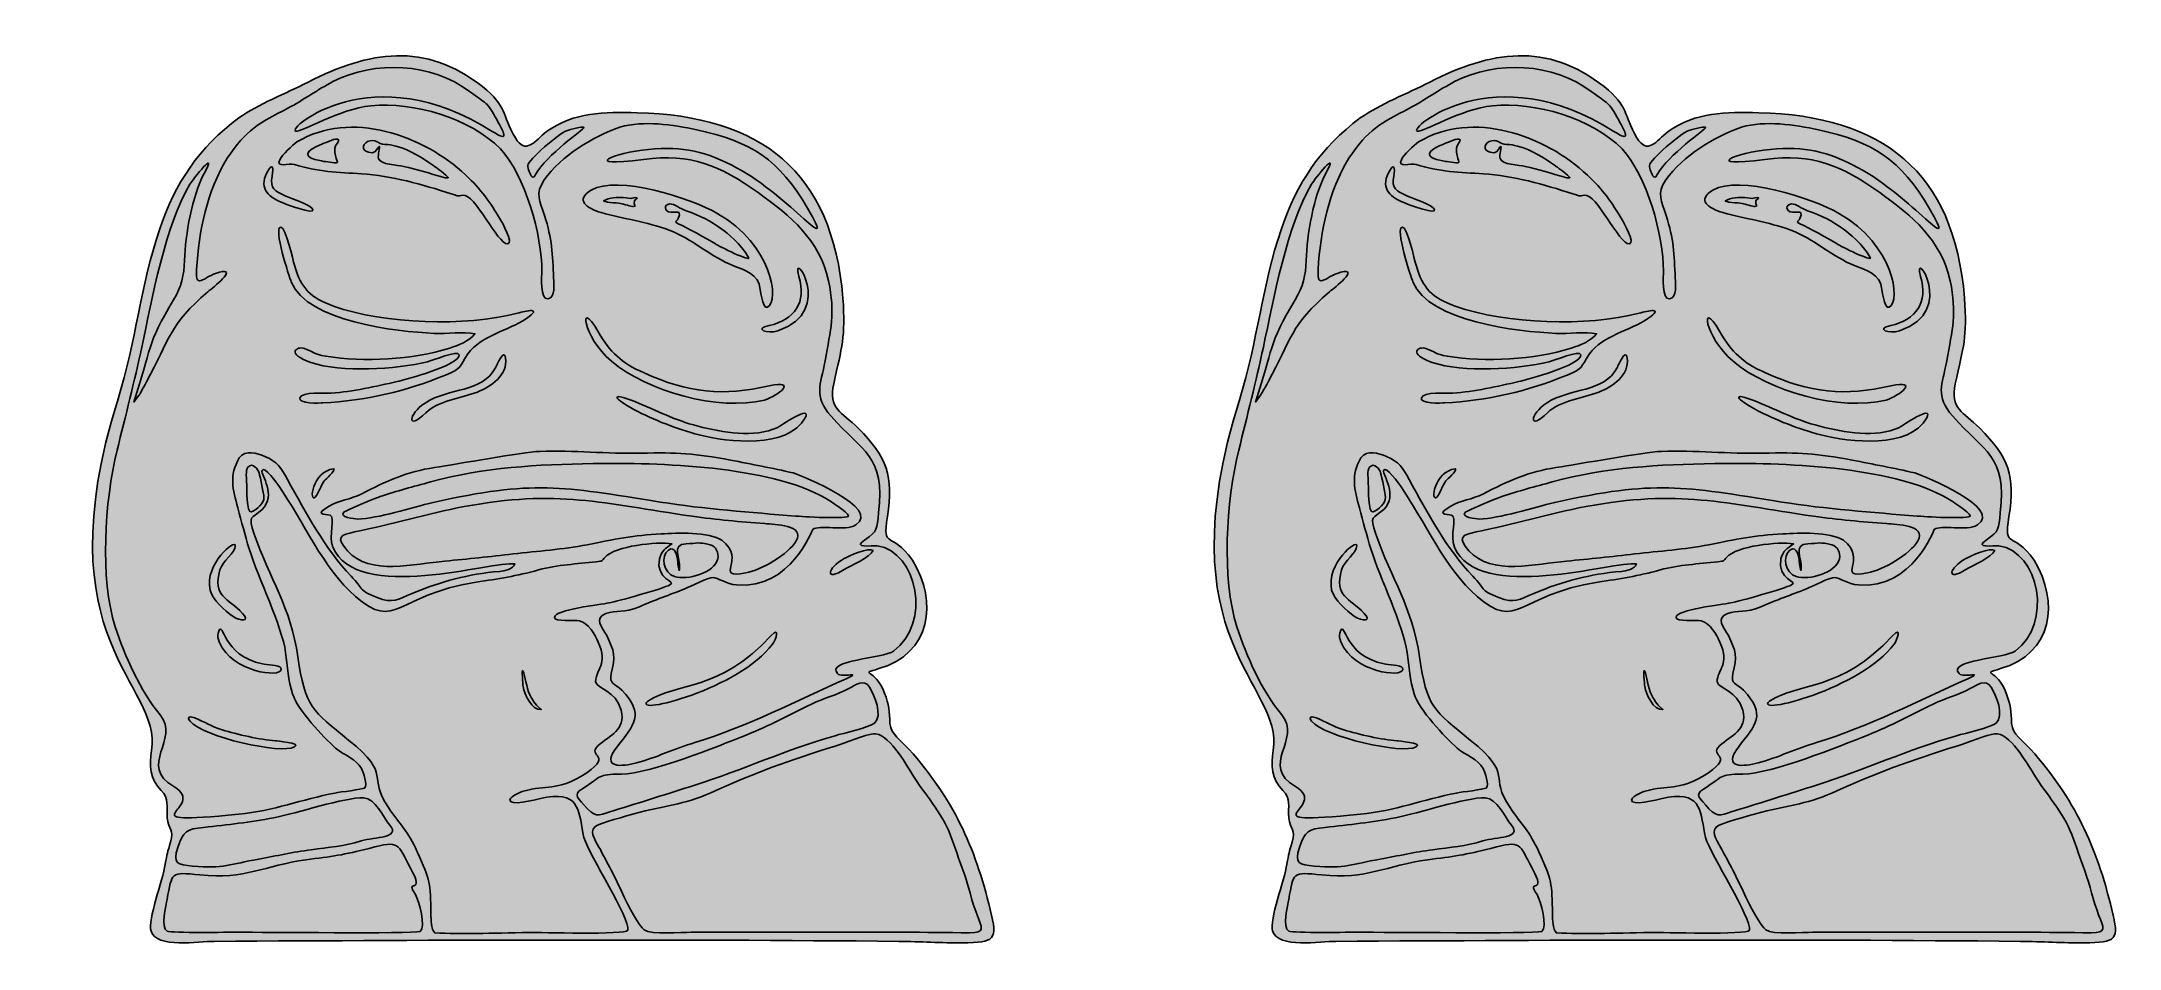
# Model space of a CAD drawing. Header units: millimetres. Extents: x 1632 to 1823, y 46 to 129.
import ezdxf

# ---------------------------------------------------------------- set-up
doc = ezdxf.new("R2010")
doc.units = ezdxf.units.MM
doc.header["$MEASUREMENT"] = 0
doc.layers.add('layer 1', color=7, linetype='Continuous')

msp = doc.modelspace()

# ---------------------------------------------------------------- hatches: boundary and pattern name
at = {"layer": 'layer 1', "true_color": 0x2b2a29}
h = msp.add_hatch(color=250, dxfattribs=at)
edge = h.paths.add_edge_path()
edge.add_spline(control_points=[(1649.9709, 122.1192), (1651.7906, 123.4158), (1654.298, 124.3412), (1656.3426, 125.4119), (1661.9146, 128.2663), (1667.0651, 129.1341), (1672.3375, 125.012), (1674.6706, 123.1053), (1674.0775, 122.4924), (1675.3653, 120.2973), (1676.3111, 118.6854), (1677.1258, 119.9953), (1678.2133, 120.8716), (1680.7902, 122.6902), (1683.501, 122.6537), (1686.537, 122.5989), (1697.8495, 122.3372), (1704.4825, 117.2457), (1705.4256, 105.5929), (1705.6785, 101.9282), (1705.3386, 101.1757), (1704.5823, 97.7241), (1704.08, 95.4309), (1705.2824, 95.1535), (1706.8246, 93.6546), (1709.5046, 90.945), (1710.091, 89.2868), (1709.5084, 85.5295), (1709.0227, 82.3937), (1709.8161, 84.3597), (1711.8115, 81.5351), (1714.1651, 77.6633), (1713.4957, 72.949), (1708.7309, 71.5715), (1706.7997, 71.0132), (1708.4137, 71.6359), (1709.2557, 69.3216), (1709.6316, 68.2895), (1709.7309, 67.613), (1709.741, 66.538), (1709.8524, 65.4837), (1710.7551, 65.001), (1711.4911, 64.1779), (1715.5587, 59.5817), (1717.5005, 55.3632), (1718.9573, 49.4512), (1719.6456, 46.6562), (1719.3958, 46.4287), (1716.4058, 46.4081), (1714.5179, 46.3952), (1712.4946, 46.5193), (1710.5698, 46.5395), (1689.6433, 46.746), (1668.653, 46.6646), (1647.7243, 46.5411), (1646.3557, 46.5331), (1642.3896, 45.8906), (1641.9242, 47.4659), (1641.6044, 48.549), (1642.9986, 52.1364), (1643.2329, 53.6135), (1643.3909, 54.6093), (1643.4318, 54.7049), (1643.719, 55.6507), (1644.0843, 56.8535), (1643.5141, 56.7192), (1643.4121, 57.8863), (1643.3195, 58.9438), (1643.6242, 59.6276), (1642.8683, 60.3867), (1641.8369, 61.4219), (1641.7222, 62.7192), (1641.9824, 64.0692), (1642.9354, 70.2258), (1631.8768, 73.9563), (1638.9026, 96.3434), (1640.5273, 101.5195), (1640.9781, 106.8364), (1642.6974, 111.8617), (1644.1725, 116.1732), (1646.2836, 119.3835), (1649.9709, 122.1192)], knot_values=[0, 0, 0, 0, 0.03703704, 0.03703704, 0.03703704, 0.07407407, 0.07407407, 0.07407407, 0.11111111, 0.11111111, 0.11111111, 0.14814815, 0.14814815, 0.14814815, 0.18518519, 0.18518519, 0.18518519, 0.22222222, 0.22222222, 0.22222222, 0.25925926, 0.25925926, 0.25925926, 0.2962963, 0.2962963, 0.2962963, 0.33333333, 0.33333333, 0.33333333, 0.37037037, 0.37037037, 0.37037037, 0.40740741, 0.40740741, 0.40740741, 0.44444444, 0.44444444, 0.44444444, 0.48148148, 0.48148148, 0.48148148, 0.51851852, 0.51851852, 0.51851852, 0.55555556, 0.55555556, 0.55555556, 0.59259259, 0.59259259, 0.59259259, 0.62962963, 0.62962963, 0.62962963, 0.66666667, 0.66666667, 0.66666667, 0.7037037, 0.7037037, 0.7037037, 0.74074074, 0.74074074, 0.74074074, 0.77777778, 0.77777778, 0.77777778, 0.81481481, 0.81481481, 0.81481481, 0.85185185, 0.85185185, 0.85185185, 0.88888889, 0.88888889, 0.88888889, 0.92592593, 0.92592593, 0.92592593, 0.96296296, 0.96296296, 0.96296296, 1, 1, 1, 1], degree=3, periodic=1)
h = msp.add_hatch(color=250, dxfattribs=at)
edge = h.paths.add_edge_path()
edge.add_spline(control_points=[(1646.7965, 117.0307), (1648.1092, 119.4537), (1645.7954, 116.5253), (1645.4998, 116.0409), (1643.2417, 112.2758), (1642.008, 105.4759), (1641.0705, 101.0771), (1640.4058, 97.958), (1639.5847, 94.7522), (1638.8138, 91.6344), (1637.6527, 86.936), (1637.224, 79.8151), (1638.6449, 75.4149), (1639.5138, 72.7238), (1640.9323, 69.5334), (1642.7607, 67.3221), (1644.6281, 65.063), (1640.6736, 62.7146), (1644.017, 60.7441), (1647.3221, 58.7958), (1639.0141, 57.1394), (1649.9893, 58.2125), (1653.1381, 58.5202), (1655.7908, 59.569), (1658.7975, 60.1564), (1659.3048, 60.2554), (1661.2967, 60.4809), (1661.5325, 60.6173), (1661.8289, 60.8409), (1661.3915, 62.1116), (1661.2395, 62.4074), (1660.7949, 63.2726), (1659.6614, 63.6139), (1658.8692, 64.2766), (1657.7047, 65.2729), (1655.3748, 67.8304), (1654.9123, 69.2587), (1654.5173, 70.4778), (1654.4255, 71.7894), (1654.2814, 73.0559), (1653.9249, 75.5216), (1651.7804, 79.8711), (1650.933, 82.5742), (1650.544, 83.8151), (1650.2411, 85.0595), (1649.892, 86.3301), (1649.4263, 88.0252), (1649.0696, 89.3083), (1650.026, 90.915), (1650.606, 91.6885), (1651.6229, 91.3711), (1652.3843, 91.0483), (1653.5598, 90.5499), (1653.8206, 90.037), (1654.4459, 88.9328), (1656.1692, 85.8886), (1657.8747, 82.5533), (1660.2951, 80.0634), (1661.4389, 78.8868), (1660.8913, 78.8163), (1662.6822, 78.0922), (1664.0803, 77.5268), (1664.5799, 77.9255), (1665.8894, 78.4733), (1668.6697, 79.6359), (1670.9512, 80.2236), (1673.9342, 80.5049), (1674.3469, 80.5439), (1675.1808, 80.7182), (1675.3193, 81.1799), (1673.3503, 81.5123), (1660.7829, 77.4996), (1658.6088, 82.7366), (1658.1863, 83.7543), (1658.8575, 85.5103), (1658.3523, 85.6497), (1657.8746, 85.7816), (1656.8285, 85.6386), (1658.2679, 86.4963), (1659.1591, 87.0275), (1660.2298, 87.0849), (1661.2765, 87.6314), (1663.4545, 88.7688), (1665.4859, 89.6621), (1667.9291, 90.0306), (1670.1913, 90.3719), (1675.9398, 91.4445), (1677.6042, 91.5198), (1680.6998, 91.6305), (1683.7764, 91.2801), (1686.9098, 91.3499), (1690.1679, 91.4226), (1691.8826, 91.3311), (1695.1131, 90.711), (1697.0189, 90.3449), (1698.9635, 89.9747), (1700.8532, 89.5409), (1701.8227, 89.2182), (1708.9815, 86.2806), (1706.6048, 84.7659), (1705.6499, 84.1572), (1703.244, 84.8182), (1702.653, 84.3545), (1702.6124, 84.3229), (1700.6892, 78.8699), (1695.6667, 79.2546), (1694.7428, 79.3418), (1693.9111, 79.9215), (1693.5139, 79.9447), (1693.1082, 79.9681), (1691.4215, 79.1124), (1690.9295, 78.9064), (1689.5188, 78.3322), (1688.1492, 77.8831), (1686.7432, 77.2576), (1685.3029, 76.6174), (1684.6541, 77.0068), (1683.6634, 76.6304), (1682.5226, 76.1968), (1683.3485, 75.4001), (1683.7499, 74.6084), (1684.4589, 73.1847), (1684.5791, 72.661), (1684.1636, 71.1189), (1683.951, 70.1245), (1684.4751, 70.2418), (1685.1419, 69.6092), (1687.261, 67.3278), (1686.2774, 66.4571), (1684.6779, 64.3747), (1683.1394, 62.3723), (1685.1662, 62.5672), (1686.4845, 62.9232), (1688.2931, 63.4115), (1690.0101, 64.2438), (1691.8362, 64.7926), (1696.6687, 66.2561), (1701.1367, 68.6173), (1705.7263, 70.6465), (1707.3249, 71.3534), (1705.333, 70.7078), (1704.9403, 71.116), (1703.7634, 72.3385), (1709.1703, 72.5334), (1710.0602, 73.1703), (1713.5569, 75.6733), (1712.2964, 82.3258), (1708.5699, 82.8453), (1708.0897, 82.9037), (1706.2489, 82.5784), (1707.4237, 83.3789), (1708.6518, 84.2157), (1708.5409, 84.3759), (1708.7084, 85.8786), (1709.2965, 91.163), (1707.2805, 91.4246), (1704.3399, 94.7486), (1702.6831, 96.6729), (1703.3953, 97.5556), (1703.7892, 99.8175), (1704.3203, 102.758), (1704.7241, 104.106), (1704.1157, 107.1839), (1703.2365, 110.9965), (1700.6718, 113.0742), (1697.6459, 115.2671), (1694.1364, 117.7767), (1691.4912, 118.8989), (1687.1137, 118.317), (1681.2087, 117.5321), (1684.3524, 118.9196), (1687.5937, 119.2358), (1690.7785, 119.5462), (1692.8695, 119.0504), (1695.675, 117.5515), (1700.5705, 114.9208), (1705.028, 108.9463), (1702.1824, 113.8515), (1699.5911, 118.2963), (1697.0149, 119.9478), (1692.0117, 121.0333), (1689.7823, 121.5169), (1687.1836, 121.8958), (1684.9539, 121.2819), (1682.4234, 120.3601), (1679.5913, 118.6643), (1678.0146, 116.436), (1677.1487, 115.2118), (1677.6184, 114.4474), (1678.0347, 113.1755), (1678.741, 111.0194), (1678.7812, 109.6351), (1678.8743, 107.4225), (1678.8953, 106.9388), (1679.064, 105.6187), (1678.3503, 105.5217), (1677.6126, 105.4213), (1677.7836, 107.6408), (1677.7911, 108.0907), (1677.8377, 111.2437), (1676.2329, 116.9182), (1673.9957, 119.2802), (1671.1985, 122.098), (1666.0164, 123.6238), (1662.1096, 123.2411), (1659.1837, 122.9265), (1655.7406, 120.8067), (1655.2189, 120.9019), (1654.2485, 121.0792), (1662.2965, 127.8995), (1673.2446, 120.8869), (1674.9172, 119.8148), (1674.2542, 120.8427), (1673.6895, 121.9077), (1672.7338, 123.6912), (1672.7041, 123.3858), (1671.1592, 124.5573), (1667.6941, 127.184), (1662.4396, 127.4273), (1658.6207, 125.4527), (1657.2158, 124.7262), (1655.9052, 123.7778), (1654.4938, 123.0129), (1651.7559, 121.5946), (1650.7193, 121.0935), (1648.9211, 118.4251), (1647.0587, 115.4078), (1646.3089, 111.7314), (1646.1017, 108.2253), (1645.9747, 106.0797), (1646.9158, 107.8442), (1648.4842, 108.0179), (1649.7445, 108.1574), (1647.2501, 106.2614), (1647.1283, 106.1577), (1643.6207, 103.1605), (1643.617, 101.8105), (1641.5132, 97.8881), (1641.2142, 97.3215), (1640.7621, 96.5293), (1640.3509, 96.0437), (1641.9962, 101.042), (1641.4685, 101.2235), (1643.9907, 105.4326), (1644.7402, 106.6829), (1644.9492, 107.6429), (1644.9984, 109.0429), (1645.0824, 111.4443), (1645.6783, 114.9024), (1646.7965, 117.0307)], knot_values=[0, 0, 0, 0, 0.01204819, 0.01204819, 0.01204819, 0.02409639, 0.02409639, 0.02409639, 0.03614458, 0.03614458, 0.03614458, 0.04819277, 0.04819277, 0.04819277, 0.06024096, 0.06024096, 0.06024096, 0.07228916, 0.07228916, 0.07228916, 0.08433735, 0.08433735, 0.08433735, 0.09638554, 0.09638554, 0.09638554, 0.10843373, 0.10843373, 0.10843373, 0.12048193, 0.12048193, 0.12048193, 0.13253012, 0.13253012, 0.13253012, 0.14457831, 0.14457831, 0.14457831, 0.15662651, 0.15662651, 0.15662651, 0.1686747, 0.1686747, 0.1686747, 0.18072289, 0.18072289, 0.18072289, 0.19277108, 0.19277108, 0.19277108, 0.20481928, 0.20481928, 0.20481928, 0.21686747, 0.21686747, 0.21686747, 0.22891566, 0.22891566, 0.22891566, 0.24096386, 0.24096386, 0.24096386, 0.25301205, 0.25301205, 0.25301205, 0.26506024, 0.26506024, 0.26506024, 0.27710843, 0.27710843, 0.27710843, 0.28915663, 0.28915663, 0.28915663, 0.30120482, 0.30120482, 0.30120482, 0.31325301, 0.31325301, 0.31325301, 0.3253012, 0.3253012, 0.3253012, 0.3373494, 0.3373494, 0.3373494, 0.34939759, 0.34939759, 0.34939759, 0.36144578, 0.36144578, 0.36144578, 0.37349398, 0.37349398, 0.37349398, 0.38554217, 0.38554217, 0.38554217, 0.39759036, 0.39759036, 0.39759036, 0.40963855, 0.40963855, 0.40963855, 0.42168675, 0.42168675, 0.42168675, 0.43373494, 0.43373494, 0.43373494, 0.44578313, 0.44578313, 0.44578313, 0.45783133, 0.45783133, 0.45783133, 0.46987952, 0.46987952, 0.46987952, 0.48192771, 0.48192771, 0.48192771, 0.4939759, 0.4939759, 0.4939759, 0.5060241, 0.5060241, 0.5060241, 0.51807229, 0.51807229, 0.51807229, 0.53012048, 0.53012048, 0.53012048, 0.54216867, 0.54216867, 0.54216867, 0.55421687, 0.55421687, 0.55421687, 0.56626506, 0.56626506, 0.56626506, 0.57831325, 0.57831325, 0.57831325, 0.59036145, 0.59036145, 0.59036145, 0.60240964, 0.60240964, 0.60240964, 0.61445783, 0.61445783, 0.61445783, 0.62650602, 0.62650602, 0.62650602, 0.63855422, 0.63855422, 0.63855422, 0.65060241, 0.65060241, 0.65060241, 0.6626506, 0.6626506, 0.6626506, 0.6746988, 0.6746988, 0.6746988, 0.68674699, 0.68674699, 0.68674699, 0.69879518, 0.69879518, 0.69879518, 0.71084337, 0.71084337, 0.71084337, 0.72289157, 0.72289157, 0.72289157, 0.73493976, 0.73493976, 0.73493976, 0.74698795, 0.74698795, 0.74698795, 0.75903614, 0.75903614, 0.75903614, 0.77108434, 0.77108434, 0.77108434, 0.78313253, 0.78313253, 0.78313253, 0.79518072, 0.79518072, 0.79518072, 0.80722892, 0.80722892, 0.80722892, 0.81927711, 0.81927711, 0.81927711, 0.8313253, 0.8313253, 0.8313253, 0.84337349, 0.84337349, 0.84337349, 0.85542169, 0.85542169, 0.85542169, 0.86746988, 0.86746988, 0.86746988, 0.87951807, 0.87951807, 0.87951807, 0.89156627, 0.89156627, 0.89156627, 0.90361446, 0.90361446, 0.90361446, 0.91566265, 0.91566265, 0.91566265, 0.92771084, 0.92771084, 0.92771084, 0.93975904, 0.93975904, 0.93975904, 0.95180723, 0.95180723, 0.95180723, 0.96385542, 0.96385542, 0.96385542, 0.97590361, 0.97590361, 0.97590361, 0.98795181, 0.98795181, 0.98795181, 1, 1, 1, 1], degree=3, periodic=1)
h = msp.add_hatch(color=250, dxfattribs=at)
edge = h.paths.add_edge_path()
edge.add_spline(control_points=[(1752.9162, 122.1192), (1754.7359, 123.4158), (1757.2433, 124.3412), (1759.2879, 125.4119), (1764.8599, 128.2663), (1770.0104, 129.1341), (1775.2828, 125.012), (1777.6159, 123.1053), (1777.0228, 122.4924), (1778.3106, 120.2973), (1779.2564, 118.6854), (1780.0711, 119.9953), (1781.1586, 120.8716), (1783.7355, 122.6902), (1786.4463, 122.6537), (1789.4823, 122.5989), (1800.7948, 122.3372), (1807.4278, 117.2457), (1808.3709, 105.5929), (1808.6238, 101.9282), (1808.2839, 101.1757), (1807.5276, 97.7241), (1807.0253, 95.4309), (1808.2277, 95.1535), (1809.7699, 93.6546), (1812.4499, 90.945), (1813.0363, 89.2868), (1812.4537, 85.5295), (1811.968, 82.3937), (1812.7614, 84.3597), (1814.7568, 81.5351), (1817.1104, 77.6633), (1816.441, 72.949), (1811.6762, 71.5715), (1809.745, 71.0132), (1811.359, 71.6359), (1812.201, 69.3216), (1812.5769, 68.2895), (1812.6762, 67.613), (1812.6863, 66.538), (1812.7977, 65.4837), (1813.7004, 65.001), (1814.4364, 64.1779), (1818.504, 59.5817), (1820.4458, 55.3632), (1821.9026, 49.4512), (1822.5909, 46.6562), (1822.3411, 46.4287), (1819.3511, 46.4081), (1817.4632, 46.3952), (1815.4399, 46.5193), (1813.5151, 46.5395), (1792.5886, 46.746), (1771.5983, 46.6646), (1750.6696, 46.5411), (1749.301, 46.5331), (1745.3349, 45.8906), (1744.8695, 47.4659), (1744.5497, 48.549), (1745.9439, 52.1364), (1746.1782, 53.6135), (1746.3362, 54.6093), (1746.3771, 54.7049), (1746.6643, 55.6507), (1747.0296, 56.8535), (1746.4594, 56.7192), (1746.3574, 57.8863), (1746.2648, 58.9438), (1746.5695, 59.6276), (1745.8136, 60.3867), (1744.7822, 61.4219), (1744.6675, 62.7192), (1744.9277, 64.0692), (1745.8807, 70.2258), (1734.8221, 73.9563), (1741.8479, 96.3434), (1743.4726, 101.5195), (1743.9234, 106.8364), (1745.6427, 111.8617), (1747.1178, 116.1732), (1749.2289, 119.3835), (1752.9162, 122.1192)], knot_values=[0, 0, 0, 0, 0.03703704, 0.03703704, 0.03703704, 0.07407407, 0.07407407, 0.07407407, 0.11111111, 0.11111111, 0.11111111, 0.14814815, 0.14814815, 0.14814815, 0.18518519, 0.18518519, 0.18518519, 0.22222222, 0.22222222, 0.22222222, 0.25925926, 0.25925926, 0.25925926, 0.2962963, 0.2962963, 0.2962963, 0.33333333, 0.33333333, 0.33333333, 0.37037037, 0.37037037, 0.37037037, 0.40740741, 0.40740741, 0.40740741, 0.44444444, 0.44444444, 0.44444444, 0.48148148, 0.48148148, 0.48148148, 0.51851852, 0.51851852, 0.51851852, 0.55555556, 0.55555556, 0.55555556, 0.59259259, 0.59259259, 0.59259259, 0.62962963, 0.62962963, 0.62962963, 0.66666667, 0.66666667, 0.66666667, 0.7037037, 0.7037037, 0.7037037, 0.74074074, 0.74074074, 0.74074074, 0.77777778, 0.77777778, 0.77777778, 0.81481481, 0.81481481, 0.81481481, 0.85185185, 0.85185185, 0.85185185, 0.88888889, 0.88888889, 0.88888889, 0.92592593, 0.92592593, 0.92592593, 0.96296296, 0.96296296, 0.96296296, 1, 1, 1, 1], degree=3, periodic=1)
at = {"layer": 'layer 1', "true_color": 0xfefefe}
h = msp.add_hatch(color=7, dxfattribs=at)
edge = h.paths.add_edge_path()
edge.add_spline(control_points=[(1749.7418, 117.0307), (1751.0545, 119.4537), (1748.7407, 116.5253), (1748.4451, 116.0409), (1746.187, 112.2758), (1744.9533, 105.4759), (1744.0158, 101.0771), (1743.3511, 97.958), (1742.53, 94.7522), (1741.7591, 91.6344), (1740.598, 86.936), (1740.1693, 79.8151), (1741.5902, 75.4149), (1742.4591, 72.7238), (1743.8776, 69.5334), (1745.706, 67.3221), (1747.5734, 65.063), (1743.6189, 62.7146), (1746.9623, 60.7441), (1750.2674, 58.7958), (1741.9594, 57.1394), (1752.9346, 58.2125), (1756.0834, 58.5202), (1758.7361, 59.569), (1761.7428, 60.1564), (1762.2501, 60.2554), (1764.242, 60.4809), (1764.4778, 60.6173), (1764.7742, 60.8409), (1764.3368, 62.1116), (1764.1848, 62.4074), (1763.7402, 63.2726), (1762.6067, 63.6139), (1761.8145, 64.2766), (1760.65, 65.2729), (1758.3201, 67.8304), (1757.8576, 69.2587), (1757.4626, 70.4778), (1757.3708, 71.7894), (1757.2267, 73.0559), (1756.8702, 75.5216), (1754.7257, 79.8711), (1753.8783, 82.5742), (1753.4893, 83.8151), (1753.1864, 85.0595), (1752.8373, 86.3301), (1752.3716, 88.0252), (1752.0149, 89.3083), (1752.9713, 90.915), (1753.5513, 91.6885), (1754.5682, 91.3711), (1755.3296, 91.0483), (1756.5051, 90.5499), (1756.7659, 90.037), (1757.3912, 88.9328), (1759.1145, 85.8886), (1760.82, 82.5533), (1763.2404, 80.0634), (1764.3842, 78.8868), (1763.8366, 78.8163), (1765.6275, 78.0922), (1767.0256, 77.5268), (1767.5252, 77.9255), (1768.8347, 78.4733), (1771.615, 79.6359), (1773.8965, 80.2236), (1776.8795, 80.5049), (1777.2922, 80.5439), (1778.1261, 80.7182), (1778.2646, 81.1799), (1776.2956, 81.5123), (1763.7282, 77.4996), (1761.5541, 82.7366), (1761.1316, 83.7543), (1761.8028, 85.5103), (1761.2976, 85.6497), (1760.8199, 85.7816), (1759.7738, 85.6386), (1761.2132, 86.4963), (1762.1044, 87.0275), (1763.1751, 87.0849), (1764.2218, 87.6314), (1766.3998, 88.7688), (1768.4312, 89.6621), (1770.8744, 90.0306), (1773.1366, 90.3719), (1778.8851, 91.4445), (1780.5495, 91.5198), (1783.6451, 91.6305), (1786.7217, 91.2801), (1789.8551, 91.3499), (1793.1132, 91.4226), (1794.8279, 91.3311), (1798.0584, 90.711), (1799.9642, 90.3449), (1801.9088, 89.9747), (1803.7985, 89.5409), (1804.768, 89.2182), (1811.9268, 86.2806), (1809.5501, 84.7659), (1808.5952, 84.1572), (1806.1893, 84.8182), (1805.5983, 84.3545), (1805.5577, 84.3229), (1803.6345, 78.8699), (1798.612, 79.2546), (1797.6881, 79.3418), (1796.8564, 79.9215), (1796.4592, 79.9447), (1796.0535, 79.9681), (1794.3668, 79.1124), (1793.8748, 78.9064), (1792.4641, 78.3322), (1791.0945, 77.8831), (1789.6885, 77.2576), (1788.2482, 76.6174), (1787.5994, 77.0068), (1786.6087, 76.6304), (1785.4679, 76.1968), (1786.2938, 75.4001), (1786.6952, 74.6084), (1787.4042, 73.1847), (1787.5244, 72.661), (1787.1089, 71.1189), (1786.8963, 70.1245), (1787.4204, 70.2418), (1788.0872, 69.6092), (1790.2063, 67.3278), (1789.2227, 66.4571), (1787.6232, 64.3747), (1786.0847, 62.3723), (1788.1115, 62.5672), (1789.4298, 62.9232), (1791.2384, 63.4115), (1792.9554, 64.2438), (1794.7815, 64.7926), (1799.614, 66.2561), (1804.082, 68.6173), (1808.6716, 70.6465), (1810.2702, 71.3534), (1808.2783, 70.7078), (1807.8856, 71.116), (1806.7087, 72.3385), (1812.1156, 72.5334), (1813.0055, 73.1703), (1816.5022, 75.6733), (1815.2417, 82.3258), (1811.5152, 82.8453), (1811.035, 82.9037), (1809.1942, 82.5784), (1810.369, 83.3789), (1811.5971, 84.2157), (1811.4862, 84.3759), (1811.6537, 85.8786), (1812.2418, 91.163), (1810.2258, 91.4246), (1807.2852, 94.7486), (1805.6284, 96.6729), (1806.3406, 97.5556), (1806.7345, 99.8175), (1807.2656, 102.758), (1807.6694, 104.106), (1807.061, 107.1839), (1806.1818, 110.9965), (1803.6171, 113.0742), (1800.5912, 115.2671), (1797.0817, 117.7767), (1794.4365, 118.8989), (1790.059, 118.317), (1784.154, 117.5321), (1787.2977, 118.9196), (1790.539, 119.2358), (1793.7238, 119.5462), (1795.8148, 119.0504), (1798.6203, 117.5515), (1803.5158, 114.9208), (1807.9733, 108.9463), (1805.1277, 113.8515), (1802.5364, 118.2963), (1799.9602, 119.9478), (1794.957, 121.0333), (1792.7276, 121.5169), (1790.1289, 121.8958), (1787.8992, 121.2819), (1785.3687, 120.3601), (1782.5366, 118.6643), (1780.9599, 116.436), (1780.094, 115.2118), (1780.5637, 114.4474), (1780.98, 113.1755), (1781.6863, 111.0194), (1781.7265, 109.6351), (1781.8196, 107.4225), (1781.8406, 106.9388), (1782.0093, 105.6187), (1781.2956, 105.5217), (1780.5579, 105.4213), (1780.7289, 107.6408), (1780.7364, 108.0907), (1780.783, 111.2437), (1779.1782, 116.9182), (1776.941, 119.2802), (1774.1438, 122.098), (1768.9617, 123.6238), (1765.0549, 123.2411), (1762.129, 122.9265), (1758.6859, 120.8067), (1758.1642, 120.9019), (1757.1938, 121.0792), (1765.2418, 127.8995), (1776.1899, 120.8869), (1777.8625, 119.8148), (1777.1995, 120.8427), (1776.6348, 121.9077), (1775.6791, 123.6912), (1775.6494, 123.3858), (1774.1045, 124.5573), (1770.6394, 127.184), (1765.3849, 127.4273), (1761.566, 125.4527), (1760.1611, 124.7262), (1758.8505, 123.7778), (1757.4391, 123.0129), (1754.7012, 121.5946), (1753.6646, 121.0935), (1751.8664, 118.4251), (1750.004, 115.4078), (1749.2542, 111.7314), (1749.047, 108.2253), (1748.92, 106.0797), (1749.8611, 107.8442), (1751.4295, 108.0179), (1752.6898, 108.1574), (1750.1954, 106.2614), (1750.0736, 106.1577), (1746.566, 103.1605), (1746.5623, 101.8105), (1744.4585, 97.8881), (1744.1595, 97.3215), (1743.7074, 96.5293), (1743.2962, 96.0437), (1744.9415, 101.042), (1744.4138, 101.2235), (1746.936, 105.4326), (1747.6855, 106.6829), (1747.8945, 107.6429), (1747.9437, 109.0429), (1748.0277, 111.4443), (1748.6236, 114.9024), (1749.7418, 117.0307)], knot_values=[0, 0, 0, 0, 0.01204819, 0.01204819, 0.01204819, 0.02409639, 0.02409639, 0.02409639, 0.03614458, 0.03614458, 0.03614458, 0.04819277, 0.04819277, 0.04819277, 0.06024096, 0.06024096, 0.06024096, 0.07228916, 0.07228916, 0.07228916, 0.08433735, 0.08433735, 0.08433735, 0.09638554, 0.09638554, 0.09638554, 0.10843373, 0.10843373, 0.10843373, 0.12048193, 0.12048193, 0.12048193, 0.13253012, 0.13253012, 0.13253012, 0.14457831, 0.14457831, 0.14457831, 0.15662651, 0.15662651, 0.15662651, 0.1686747, 0.1686747, 0.1686747, 0.18072289, 0.18072289, 0.18072289, 0.19277108, 0.19277108, 0.19277108, 0.20481928, 0.20481928, 0.20481928, 0.21686747, 0.21686747, 0.21686747, 0.22891566, 0.22891566, 0.22891566, 0.24096386, 0.24096386, 0.24096386, 0.25301205, 0.25301205, 0.25301205, 0.26506024, 0.26506024, 0.26506024, 0.27710843, 0.27710843, 0.27710843, 0.28915663, 0.28915663, 0.28915663, 0.30120482, 0.30120482, 0.30120482, 0.31325301, 0.31325301, 0.31325301, 0.3253012, 0.3253012, 0.3253012, 0.3373494, 0.3373494, 0.3373494, 0.34939759, 0.34939759, 0.34939759, 0.36144578, 0.36144578, 0.36144578, 0.37349398, 0.37349398, 0.37349398, 0.38554217, 0.38554217, 0.38554217, 0.39759036, 0.39759036, 0.39759036, 0.40963855, 0.40963855, 0.40963855, 0.42168675, 0.42168675, 0.42168675, 0.43373494, 0.43373494, 0.43373494, 0.44578313, 0.44578313, 0.44578313, 0.45783133, 0.45783133, 0.45783133, 0.46987952, 0.46987952, 0.46987952, 0.48192771, 0.48192771, 0.48192771, 0.4939759, 0.4939759, 0.4939759, 0.5060241, 0.5060241, 0.5060241, 0.51807229, 0.51807229, 0.51807229, 0.53012048, 0.53012048, 0.53012048, 0.54216867, 0.54216867, 0.54216867, 0.55421687, 0.55421687, 0.55421687, 0.56626506, 0.56626506, 0.56626506, 0.57831325, 0.57831325, 0.57831325, 0.59036145, 0.59036145, 0.59036145, 0.60240964, 0.60240964, 0.60240964, 0.61445783, 0.61445783, 0.61445783, 0.62650602, 0.62650602, 0.62650602, 0.63855422, 0.63855422, 0.63855422, 0.65060241, 0.65060241, 0.65060241, 0.6626506, 0.6626506, 0.6626506, 0.6746988, 0.6746988, 0.6746988, 0.68674699, 0.68674699, 0.68674699, 0.69879518, 0.69879518, 0.69879518, 0.71084337, 0.71084337, 0.71084337, 0.72289157, 0.72289157, 0.72289157, 0.73493976, 0.73493976, 0.73493976, 0.74698795, 0.74698795, 0.74698795, 0.75903614, 0.75903614, 0.75903614, 0.77108434, 0.77108434, 0.77108434, 0.78313253, 0.78313253, 0.78313253, 0.79518072, 0.79518072, 0.79518072, 0.80722892, 0.80722892, 0.80722892, 0.81927711, 0.81927711, 0.81927711, 0.8313253, 0.8313253, 0.8313253, 0.84337349, 0.84337349, 0.84337349, 0.85542169, 0.85542169, 0.85542169, 0.86746988, 0.86746988, 0.86746988, 0.87951807, 0.87951807, 0.87951807, 0.89156627, 0.89156627, 0.89156627, 0.90361446, 0.90361446, 0.90361446, 0.91566265, 0.91566265, 0.91566265, 0.92771084, 0.92771084, 0.92771084, 0.93975904, 0.93975904, 0.93975904, 0.95180723, 0.95180723, 0.95180723, 0.96385542, 0.96385542, 0.96385542, 0.97590361, 0.97590361, 0.97590361, 0.98795181, 0.98795181, 0.98795181, 1, 1, 1, 1], degree=3, periodic=1)
at = {"layer": 'layer 1', "true_color": 0x2b2a29}
h = msp.add_hatch(color=250, dxfattribs=at)
edge = h.paths.add_edge_path()
edge.add_spline(control_points=[(1655.3218, 119.9239), (1660.2828, 122.8808), (1666.9, 120.5647), (1670.8102, 116.8777), (1672.2068, 115.5612), (1673.0208, 114.4459), (1673.9996, 112.7722), (1674.0972, 112.6049), (1675.2718, 110.587), (1674.6471, 110.5653), (1673.7155, 110.5326), (1671.6394, 115.2336), (1670.5383, 115.0261), (1670.007, 114.9258), (1670.0749, 114.9768), (1669.4825, 115.1643), (1666.8326, 116.0029), (1664.0198, 116.8389), (1661.2514, 116.9956), (1659.1857, 117.1125), (1657.1154, 117.1895), (1655.1017, 117.8493), (1654.5888, 118.0174), (1653.3511, 117.4855), (1653.7387, 118.2803), (1653.9797, 118.7734), (1654.8647, 119.5793), (1655.3218, 119.9239)], knot_values=[0, 0, 0, 0, 0.11111111, 0.11111111, 0.11111111, 0.22222222, 0.22222222, 0.22222222, 0.33333333, 0.33333333, 0.33333333, 0.44444444, 0.44444444, 0.44444444, 0.55555556, 0.55555556, 0.55555556, 0.66666667, 0.66666667, 0.66666667, 0.77777778, 0.77777778, 0.77777778, 0.88888889, 0.88888889, 0.88888889, 1, 1, 1, 1], degree=3, periodic=1)
at = {"layer": 'layer 1', "true_color": 0xfefefe}
h = msp.add_hatch(color=7, dxfattribs=at)
edge = h.paths.add_edge_path()
edge.add_spline(control_points=[(1758.2671, 119.9239), (1763.2281, 122.8808), (1769.8453, 120.5647), (1773.7555, 116.8777), (1775.1521, 115.5612), (1775.9661, 114.4459), (1776.9449, 112.7722), (1777.0425, 112.6049), (1778.2171, 110.587), (1777.5924, 110.5653), (1776.6608, 110.5326), (1774.5847, 115.2336), (1773.4836, 115.0261), (1772.9523, 114.9258), (1773.0202, 114.9768), (1772.4278, 115.1643), (1769.7779, 116.0029), (1766.9651, 116.8389), (1764.1967, 116.9956), (1762.131, 117.1125), (1760.0607, 117.1895), (1758.047, 117.8493), (1757.5341, 118.0174), (1756.2964, 117.4855), (1756.684, 118.2803), (1756.925, 118.7734), (1757.81, 119.5793), (1758.2671, 119.9239)], knot_values=[0, 0, 0, 0, 0.11111111, 0.11111111, 0.11111111, 0.22222222, 0.22222222, 0.22222222, 0.33333333, 0.33333333, 0.33333333, 0.44444444, 0.44444444, 0.44444444, 0.55555556, 0.55555556, 0.55555556, 0.66666667, 0.66666667, 0.66666667, 0.77777778, 0.77777778, 0.77777778, 0.88888889, 0.88888889, 0.88888889, 1, 1, 1, 1], degree=3, periodic=1)
at = {"layer": 'layer 1', "true_color": 0x2b2a29}
h = msp.add_hatch(color=250, dxfattribs=at)
edge = h.paths.add_edge_path()
edge.add_spline(control_points=[(1657.798, 118.1335), (1658.1379, 118.1099), (1659.0786, 117.9093), (1659.0261, 118.0861), (1658.8946, 118.5279), (1658.7757, 118.8182), (1658.7854, 119.3398), (1658.7905, 119.597), (1659.222, 120.028), (1659.1342, 120.1178), (1658.9255, 120.3305), (1658.0203, 119.8838), (1657.594, 119.7235), (1656.148, 119.1797), (1655.661, 118.485), (1657.5598, 118.1725), (1657.5598, 118.1725), (1657.798, 118.1335), (1657.798, 118.1335)], knot_values=[0, 0, 0, 0, 0.16666667, 0.16666667, 0.16666667, 0.33333333, 0.33333333, 0.33333333, 0.5, 0.5, 0.5, 0.66666667, 0.66666667, 0.66666667, 0.83333333, 0.83333333, 0.83333333, 1, 1, 1, 1], degree=3, periodic=1)
h = msp.add_hatch(color=250, dxfattribs=at)
edge = h.paths.add_edge_path()
edge.add_spline(control_points=[(1668.7151, 116.6751), (1669.0382, 116.5958), (1669.2468, 116.6148), (1669.2028, 116.6569), (1668.5945, 117.243), (1668.0391, 117.6101), (1667.873, 117.7213), (1666.6224, 118.561), (1665.938, 119.1051), (1664.3953, 119.533), (1664.0255, 119.6357), (1663.7637, 119.6875), (1663.3808, 119.6958), (1662.7433, 119.7091), (1662.5227, 120.2813), (1661.804, 119.9513), (1661.2639, 119.7032), (1661.2041, 118.9615), (1662.2122, 118.9304), (1662.5635, 118.9195), (1662.8118, 119.5349), (1662.8664, 119.5041), (1662.9508, 119.4566), (1662.7141, 118.7219), (1662.808, 118.3912), (1662.9672, 117.8298), (1664.5428, 117.8034), (1665.1163, 117.6756), (1666.29, 117.4139), (1667.5617, 117.0282), (1668.7151, 116.6751)], knot_values=[0, 0, 0, 0, 0.1, 0.1, 0.1, 0.2, 0.2, 0.2, 0.3, 0.3, 0.3, 0.4, 0.4, 0.4, 0.5, 0.5, 0.5, 0.6, 0.6, 0.6, 0.7, 0.7, 0.7, 0.8, 0.8, 0.8, 0.9, 0.9, 0.9, 1, 1, 1, 1], degree=3, periodic=1)
h = msp.add_hatch(color=250, dxfattribs=at)
edge = h.paths.add_edge_path()
edge.add_spline(control_points=[(1676.8989, 116.7212), (1677.0722, 116.6086), (1677.1411, 116.7802), (1677.2238, 116.934), (1678.1917, 118.7309), (1681.7213, 121.1038), (1681.6564, 121.2413), (1681.591, 121.3797), (1680.3105, 121.0413), (1680.1347, 120.9779), (1679.3609, 120.6985), (1676.5365, 118.2751), (1676.5105, 117.762), (1676.4952, 117.4583), (1676.7158, 116.9623), (1676.8989, 116.7212)], knot_values=[0, 0, 0, 0, 0.2, 0.2, 0.2, 0.4, 0.4, 0.4, 0.6, 0.6, 0.6, 0.8, 0.8, 0.8, 1, 1, 1, 1], degree=3, periodic=1)
at = {"layer": 'layer 1', "true_color": 0xfefefe}
h = msp.add_hatch(color=7, dxfattribs=at)
edge = h.paths.add_edge_path()
edge.add_spline(control_points=[(1760.7433, 118.1335), (1761.0832, 118.1099), (1762.0239, 117.9093), (1761.9714, 118.0861), (1761.8399, 118.5279), (1761.721, 118.8182), (1761.7307, 119.3398), (1761.7358, 119.597), (1762.1673, 120.028), (1762.0795, 120.1178), (1761.8708, 120.3305), (1760.9656, 119.8838), (1760.5393, 119.7235), (1759.0933, 119.1797), (1758.6063, 118.485), (1760.5051, 118.1725), (1760.5051, 118.1725), (1760.7433, 118.1335), (1760.7433, 118.1335)], knot_values=[0, 0, 0, 0, 0.16666667, 0.16666667, 0.16666667, 0.33333333, 0.33333333, 0.33333333, 0.5, 0.5, 0.5, 0.66666667, 0.66666667, 0.66666667, 0.83333333, 0.83333333, 0.83333333, 1, 1, 1, 1], degree=3, periodic=1)
h = msp.add_hatch(color=7, dxfattribs=at)
edge = h.paths.add_edge_path()
edge.add_spline(control_points=[(1771.6604, 116.6751), (1771.9835, 116.5958), (1772.1921, 116.6148), (1772.1481, 116.6569), (1771.5398, 117.243), (1770.9844, 117.6101), (1770.8183, 117.7213), (1769.5677, 118.561), (1768.8833, 119.1051), (1767.3406, 119.533), (1766.9708, 119.6357), (1766.709, 119.6875), (1766.3261, 119.6958), (1765.6886, 119.7091), (1765.468, 120.2813), (1764.7493, 119.9513), (1764.2092, 119.7032), (1764.1494, 118.9615), (1765.1575, 118.9304), (1765.5088, 118.9195), (1765.7571, 119.5349), (1765.8117, 119.5041), (1765.8961, 119.4566), (1765.6594, 118.7219), (1765.7533, 118.3912), (1765.9125, 117.8298), (1767.4881, 117.8034), (1768.0616, 117.6756), (1769.2353, 117.4139), (1770.507, 117.0282), (1771.6604, 116.6751)], knot_values=[0, 0, 0, 0, 0.1, 0.1, 0.1, 0.2, 0.2, 0.2, 0.3, 0.3, 0.3, 0.4, 0.4, 0.4, 0.5, 0.5, 0.5, 0.6, 0.6, 0.6, 0.7, 0.7, 0.7, 0.8, 0.8, 0.8, 0.9, 0.9, 0.9, 1, 1, 1, 1], degree=3, periodic=1)
h = msp.add_hatch(color=7, dxfattribs=at)
edge = h.paths.add_edge_path()
edge.add_spline(control_points=[(1779.8442, 116.7212), (1780.0175, 116.6086), (1780.0864, 116.7802), (1780.1691, 116.934), (1781.137, 118.7309), (1784.6666, 121.1038), (1784.6017, 121.2413), (1784.5363, 121.3797), (1783.2558, 121.0413), (1783.08, 120.9779), (1782.3062, 120.6985), (1779.4818, 118.2751), (1779.4558, 117.762), (1779.4405, 117.4583), (1779.6611, 116.9623), (1779.8442, 116.7212)], knot_values=[0, 0, 0, 0, 0.2, 0.2, 0.2, 0.4, 0.4, 0.4, 0.6, 0.6, 0.6, 0.8, 0.8, 0.8, 1, 1, 1, 1], degree=3, periodic=1)
at = {"layer": 'layer 1', "true_color": 0x2b2a29}
h = msp.add_hatch(color=250, dxfattribs=at)
edge = h.paths.add_edge_path()
edge.add_spline(control_points=[(1653.041, 116.7896), (1652.835, 115.6095), (1653.2146, 115.418), (1654.3025, 114.9452), (1654.7477, 114.7515), (1656.6388, 114.1166), (1656.786, 113.7244), (1656.9928, 113.1738), (1654.303, 114.2169), (1654.1275, 114.2866), (1652.8017, 114.812), (1651.7787, 115.5562), (1652.5609, 117.0943), (1653.0512, 118.0577), (1653.2009, 117.5888), (1653.041, 116.7896)], knot_values=[0, 0, 0, 0, 0.2, 0.2, 0.2, 0.4, 0.4, 0.4, 0.6, 0.6, 0.6, 0.8, 0.8, 0.8, 1, 1, 1, 1], degree=3, periodic=1)
h = msp.add_hatch(color=250, dxfattribs=at)
edge = h.paths.add_edge_path()
edge.add_spline(control_points=[(1697.7316, 106.8971), (1697.2556, 108.0576), (1696.0561, 108.2237), (1694.974, 108.7202), (1692.9666, 109.6418), (1691.6477, 110.9801), (1689.4834, 111.8157), (1687.356, 112.6184), (1685.3613, 112.8343), (1683.2332, 113.4391), (1681.9139, 113.8311), (1680.7961, 114.5975), (1682.3347, 115.5028), (1684.7349, 116.9157), (1691.4044, 114.7963), (1693.9578, 113.3359), (1698.8756, 110.5229), (1699.6543, 105.3112), (1698.5033, 104.7538), (1698.0168, 104.518), (1697.8387, 106.5215), (1697.7316, 106.8971)], knot_values=[0, 0, 0, 0, 0.14285714, 0.14285714, 0.14285714, 0.28571429, 0.28571429, 0.28571429, 0.42857143, 0.42857143, 0.42857143, 0.57142857, 0.57142857, 0.57142857, 0.71428571, 0.71428571, 0.71428571, 0.85714286, 0.85714286, 0.85714286, 1, 1, 1, 1], degree=3, periodic=1)
at = {"layer": 'layer 1', "true_color": 0xfefefe}
h = msp.add_hatch(color=7, dxfattribs=at)
edge = h.paths.add_edge_path()
edge.add_spline(control_points=[(1755.9863, 116.7896), (1755.7803, 115.6095), (1756.1599, 115.418), (1757.2478, 114.9452), (1757.693, 114.7515), (1759.5841, 114.1166), (1759.7313, 113.7244), (1759.9381, 113.1738), (1757.2483, 114.2169), (1757.0728, 114.2866), (1755.747, 114.812), (1754.724, 115.5562), (1755.5062, 117.0943), (1755.9965, 118.0577), (1756.1462, 117.5888), (1755.9863, 116.7896)], knot_values=[0, 0, 0, 0, 0.2, 0.2, 0.2, 0.4, 0.4, 0.4, 0.6, 0.6, 0.6, 0.8, 0.8, 0.8, 1, 1, 1, 1], degree=3, periodic=1)
h = msp.add_hatch(color=7, dxfattribs=at)
edge = h.paths.add_edge_path()
edge.add_spline(control_points=[(1800.6769, 106.8971), (1800.2009, 108.0576), (1799.0014, 108.2237), (1797.9193, 108.7202), (1795.9119, 109.6418), (1794.593, 110.9801), (1792.4287, 111.8157), (1790.3013, 112.6184), (1788.3066, 112.8343), (1786.1785, 113.4391), (1784.8592, 113.8311), (1783.7414, 114.5975), (1785.28, 115.5028), (1787.6802, 116.9157), (1794.3497, 114.7963), (1796.9031, 113.3359), (1801.8209, 110.5229), (1802.5996, 105.3112), (1801.4486, 104.7538), (1800.9621, 104.518), (1800.784, 106.5215), (1800.6769, 106.8971)], knot_values=[0, 0, 0, 0, 0.14285714, 0.14285714, 0.14285714, 0.28571429, 0.28571429, 0.28571429, 0.42857143, 0.42857143, 0.42857143, 0.57142857, 0.57142857, 0.57142857, 0.71428571, 0.71428571, 0.71428571, 0.85714286, 0.85714286, 0.85714286, 1, 1, 1, 1], degree=3, periodic=1)
at = {"layer": 'layer 1', "true_color": 0x2b2a29}
h = msp.add_hatch(color=250, dxfattribs=at)
edge = h.paths.add_edge_path()
edge.add_spline(control_points=[(1685.9493, 114.7408), (1685.746, 114.7408), (1685.3105, 114.8223), (1685.0333, 114.8337), (1684.9168, 114.8385), (1683.9162, 114.8178), (1683.4829, 114.5205), (1683.3145, 114.4048), (1684.6902, 114.3288), (1685.0056, 114.2704), (1685.3347, 114.2094), (1685.9712, 113.9993), (1686.2065, 113.9859), (1686.5, 113.9694), (1686.1952, 114.1742), (1686.2848, 114.5075), (1686.3196, 114.6378), (1686.5788, 114.7414), (1686.5292, 114.7775), (1686.4169, 114.859), (1686.0168, 114.7514), (1685.9493, 114.7408)], knot_values=[0, 0, 0, 0, 0.14285714, 0.14285714, 0.14285714, 0.28571429, 0.28571429, 0.28571429, 0.42857143, 0.42857143, 0.42857143, 0.57142857, 0.57142857, 0.57142857, 0.71428571, 0.71428571, 0.71428571, 0.85714286, 0.85714286, 0.85714286, 1, 1, 1, 1], degree=3, periodic=1)
at = {"layer": 'layer 1', "true_color": 0xfefefe}
h = msp.add_hatch(color=7, dxfattribs=at)
edge = h.paths.add_edge_path()
edge.add_spline(control_points=[(1788.8946, 114.7408), (1788.6913, 114.7408), (1788.2558, 114.8223), (1787.9786, 114.8337), (1787.8621, 114.8385), (1786.8615, 114.8178), (1786.4282, 114.5205), (1786.2598, 114.4048), (1787.6355, 114.3288), (1787.9509, 114.2704), (1788.28, 114.2094), (1788.9165, 113.9993), (1789.1518, 113.9859), (1789.4453, 113.9694), (1789.1405, 114.1742), (1789.2301, 114.5075), (1789.2649, 114.6378), (1789.5241, 114.7414), (1789.4745, 114.7775), (1789.3622, 114.859), (1788.9621, 114.7514), (1788.8946, 114.7408)], knot_values=[0, 0, 0, 0, 0.14285714, 0.14285714, 0.14285714, 0.28571429, 0.28571429, 0.28571429, 0.42857143, 0.42857143, 0.42857143, 0.57142857, 0.57142857, 0.57142857, 0.71428571, 0.71428571, 0.71428571, 0.85714286, 0.85714286, 0.85714286, 1, 1, 1, 1], degree=3, periodic=1)
at = {"layer": 'layer 1', "true_color": 0x2b2a29}
h = msp.add_hatch(color=250, dxfattribs=at)
edge = h.paths.add_edge_path()
edge.add_spline(control_points=[(1694.3261, 111.9025), (1693.2538, 112.6796), (1692.2802, 113.1761), (1691.0279, 113.6054), (1690.5102, 113.7829), (1689.9724, 114.2457), (1689.5412, 114.2256), (1688.9897, 114.2001), (1688.9597, 113.5224), (1689.6518, 113.4651), (1690.143, 113.4248), (1690.5629, 113.6442), (1690.3793, 113.0433), (1690.2383, 112.5808), (1689.8633, 112.6321), (1690.3096, 112.4115), (1691.1519, 111.9945), (1692.8639, 111.1027), (1693.7253, 110.5544), (1694.0003, 110.3795), (1697.0361, 108.8393), (1696.7716, 109.3268), (1696.0961, 110.5728), (1694.7515, 111.5828), (1694.3261, 111.9025)], knot_values=[0, 0, 0, 0, 0.125, 0.125, 0.125, 0.25, 0.25, 0.25, 0.375, 0.375, 0.375, 0.5, 0.5, 0.5, 0.625, 0.625, 0.625, 0.75, 0.75, 0.75, 0.875, 0.875, 0.875, 1, 1, 1, 1], degree=3, periodic=1)
at = {"layer": 'layer 1', "true_color": 0xfefefe}
h = msp.add_hatch(color=7, dxfattribs=at)
edge = h.paths.add_edge_path()
edge.add_spline(control_points=[(1797.2714, 111.9025), (1796.1991, 112.6796), (1795.2255, 113.1761), (1793.9732, 113.6054), (1793.4555, 113.7829), (1792.9177, 114.2457), (1792.4865, 114.2256), (1791.935, 114.2001), (1791.905, 113.5224), (1792.5971, 113.4651), (1793.0883, 113.4248), (1793.5082, 113.6442), (1793.3246, 113.0433), (1793.1836, 112.5808), (1792.8086, 112.6321), (1793.2549, 112.4115), (1794.0972, 111.9945), (1795.8092, 111.1027), (1796.6706, 110.5544), (1796.9456, 110.3795), (1799.9814, 108.8393), (1799.7169, 109.3268), (1799.0414, 110.5728), (1797.6968, 111.5828), (1797.2714, 111.9025)], knot_values=[0, 0, 0, 0, 0.125, 0.125, 0.125, 0.25, 0.25, 0.25, 0.375, 0.375, 0.375, 0.5, 0.5, 0.5, 0.625, 0.625, 0.625, 0.75, 0.75, 0.75, 0.875, 0.875, 0.875, 1, 1, 1, 1], degree=3, periodic=1)
at = {"layer": 'layer 1', "true_color": 0x2b2a29}
h = msp.add_hatch(color=250, dxfattribs=at)
edge = h.paths.add_edge_path()
edge.add_spline(control_points=[(1656.58, 99.6791), (1654.2441, 100.4948), (1655.3059, 101.1971), (1655.9951, 100.9648), (1656.8955, 100.6393), (1656.8049, 100.4525), (1657.9604, 100.2524), (1661.4742, 99.6795), (1665.9376, 99.9277), (1669.3359, 101.0005), (1670.1669, 101.2627), (1671.0978, 101.6101), (1671.6505, 102.3166), (1670.627, 102.5195), (1669.0528, 102.2908), (1667.9077, 102.3452), (1664.4359, 102.5096), (1656.2906, 103.4044), (1654.7957, 107.0663), (1654.6062, 107.5578), (1653.1101, 112.0997), (1653.8398, 112.0966), (1654.2814, 112.0946), (1654.9525, 109.0882), (1655.0852, 108.6078), (1655.7331, 106.4323), (1656.5263, 105.6289), (1658.6826, 104.8454), (1663.4352, 103.1847), (1670.7003, 102.9503), (1675.5706, 104.2031), (1676.3338, 104.3943), (1677.9397, 104.8063), (1676.3738, 103.7035), (1674.722, 102.5985), (1672.2305, 102.1639), (1671.0027, 100.4796), (1670.1298, 99.1893), (1670.5002, 99.1671), (1668.957, 98.5241), (1665.3908, 97.0509), (1661.5572, 96.1466), (1657.6997, 95.9642), (1657.4667, 95.954), (1655.3768, 95.8568), (1655.5728, 96.4424), (1655.7661, 97.0178), (1657.9049, 96.8422), (1658.4576, 96.8703), (1660.4439, 96.9863), (1662.5637, 97.4852), (1664.5087, 97.9205), (1665.3331, 98.1049), (1670.3078, 99.4644), (1670.204, 100.3908), (1670.1525, 100.8489), (1667.7233, 99.8449), (1667.2965, 99.739), (1664.4067, 99.023), (1659.4103, 98.7321), (1656.58, 99.6791)], knot_values=[0, 0, 0, 0, 0.05, 0.05, 0.05, 0.1, 0.1, 0.1, 0.15, 0.15, 0.15, 0.2, 0.2, 0.2, 0.25, 0.25, 0.25, 0.3, 0.3, 0.3, 0.35, 0.35, 0.35, 0.4, 0.4, 0.4, 0.45, 0.45, 0.45, 0.5, 0.5, 0.5, 0.55, 0.55, 0.55, 0.6, 0.6, 0.6, 0.65, 0.65, 0.65, 0.7, 0.7, 0.7, 0.75, 0.75, 0.75, 0.8, 0.8, 0.8, 0.85, 0.85, 0.85, 0.9, 0.9, 0.9, 0.95, 0.95, 0.95, 1, 1, 1, 1], degree=3, periodic=1)
at = {"layer": 'layer 1', "true_color": 0xfefefe}
h = msp.add_hatch(color=7, dxfattribs=at)
edge = h.paths.add_edge_path()
edge.add_spline(control_points=[(1759.5253, 99.6791), (1757.1894, 100.4948), (1758.2512, 101.1971), (1758.9404, 100.9648), (1759.8408, 100.6393), (1759.7502, 100.4525), (1760.9057, 100.2524), (1764.4195, 99.6795), (1768.8829, 99.9277), (1772.2812, 101.0005), (1773.1122, 101.2627), (1774.0431, 101.6101), (1774.5958, 102.3166), (1773.5723, 102.5195), (1771.9981, 102.2908), (1770.853, 102.3452), (1767.3812, 102.5096), (1759.2359, 103.4044), (1757.741, 107.0663), (1757.5515, 107.5578), (1756.0554, 112.0997), (1756.7851, 112.0966), (1757.2267, 112.0946), (1757.8978, 109.0882), (1758.0305, 108.6078), (1758.6784, 106.4323), (1759.4716, 105.6289), (1761.6279, 104.8454), (1766.3805, 103.1847), (1773.6456, 102.9503), (1778.5159, 104.2031), (1779.2791, 104.3943), (1780.885, 104.8063), (1779.3191, 103.7035), (1777.6673, 102.5985), (1775.1758, 102.1639), (1773.948, 100.4796), (1773.0751, 99.1893), (1773.4455, 99.1671), (1771.9023, 98.5241), (1768.3361, 97.0509), (1764.5025, 96.1466), (1760.645, 95.9642), (1760.412, 95.954), (1758.3221, 95.8568), (1758.5181, 96.4424), (1758.7114, 97.0178), (1760.8502, 96.8422), (1761.4029, 96.8703), (1763.3892, 96.9863), (1765.509, 97.4852), (1767.454, 97.9205), (1768.2784, 98.1049), (1773.2531, 99.4644), (1773.1493, 100.3908), (1773.0978, 100.8489), (1770.6686, 99.8449), (1770.2418, 99.739), (1767.352, 99.023), (1762.3556, 98.7321), (1759.5253, 99.6791)], knot_values=[0, 0, 0, 0, 0.05, 0.05, 0.05, 0.1, 0.1, 0.1, 0.15, 0.15, 0.15, 0.2, 0.2, 0.2, 0.25, 0.25, 0.25, 0.3, 0.3, 0.3, 0.35, 0.35, 0.35, 0.4, 0.4, 0.4, 0.45, 0.45, 0.45, 0.5, 0.5, 0.5, 0.55, 0.55, 0.55, 0.6, 0.6, 0.6, 0.65, 0.65, 0.65, 0.7, 0.7, 0.7, 0.75, 0.75, 0.75, 0.8, 0.8, 0.8, 0.85, 0.85, 0.85, 0.9, 0.9, 0.9, 0.95, 0.95, 0.95, 1, 1, 1, 1], degree=3, periodic=1)
at = {"layer": 'layer 1', "true_color": 0x2b2a29}
h = msp.add_hatch(color=250, dxfattribs=at)
edge = h.paths.add_edge_path()
edge.add_spline(control_points=[(1698.6501, 103.0616), (1700.9897, 103.6133), (1702.1208, 105.1634), (1701.39, 107.572), (1700.5201, 110.4398), (1704.9123, 104.4212), (1699.4546, 102.5821), (1698.4812, 102.2778), (1697.1889, 102.7645), (1698.6501, 103.0616)], knot_values=[0, 0, 0, 0, 0.33333333, 0.33333333, 0.33333333, 0.66666667, 0.66666667, 0.66666667, 1, 1, 1, 1], degree=3, periodic=1)
at = {"layer": 'layer 1', "true_color": 0xfefefe}
h = msp.add_hatch(color=7, dxfattribs=at)
edge = h.paths.add_edge_path()
edge.add_spline(control_points=[(1801.5954, 103.0616), (1803.935, 103.6133), (1805.0661, 105.1634), (1804.3353, 107.572), (1803.4654, 110.4398), (1807.8576, 104.4212), (1802.3999, 102.5821), (1801.4265, 102.2778), (1800.1342, 102.7645), (1801.5954, 103.0616)], knot_values=[0, 0, 0, 0, 0.33333333, 0.33333333, 0.33333333, 0.66666667, 0.66666667, 0.66666667, 1, 1, 1, 1], degree=3, periodic=1)
at = {"layer": 'layer 1', "true_color": 0x2b2a29}
h = msp.add_hatch(color=250, dxfattribs=at)
edge = h.paths.add_edge_path()
edge.add_spline(control_points=[(1698.6719, 97.5361), (1701.2823, 98.0977), (1699.5666, 96.6559), (1698.2224, 96.2301), (1693.9972, 95.177), (1687.4649, 97.0278), (1684.1779, 99.7883), (1681.5306, 102.041), (1681.1124, 105.6922), (1682.944, 102.5492), (1684.0923, 100.5577), (1685.0636, 99.6706), (1687.1718, 98.7164), (1691.2158, 96.8861), (1694.448, 96.546), (1698.6719, 97.5361)], knot_values=[0, 0, 0, 0, 0.2, 0.2, 0.2, 0.4, 0.4, 0.4, 0.6, 0.6, 0.6, 0.8, 0.8, 0.8, 1, 1, 1, 1], degree=3, periodic=1)
at = {"layer": 'layer 1', "true_color": 0xfefefe}
h = msp.add_hatch(color=7, dxfattribs=at)
edge = h.paths.add_edge_path()
edge.add_spline(control_points=[(1801.6172, 97.5361), (1804.2276, 98.0977), (1802.5119, 96.6559), (1801.1677, 96.2301), (1796.9425, 95.177), (1790.4102, 97.0278), (1787.1232, 99.7883), (1784.4759, 102.041), (1784.0577, 105.6922), (1785.8893, 102.5492), (1787.0376, 100.5577), (1788.0089, 99.6706), (1790.1171, 98.7164), (1794.1611, 96.8861), (1797.3933, 96.546), (1801.6172, 97.5361)], knot_values=[0, 0, 0, 0, 0.2, 0.2, 0.2, 0.4, 0.4, 0.4, 0.6, 0.6, 0.6, 0.8, 0.8, 0.8, 1, 1, 1, 1], degree=3, periodic=1)
at = {"layer": 'layer 1', "true_color": 0x2b2a29}
h = msp.add_hatch(color=250, dxfattribs=at)
edge = h.paths.add_edge_path()
edge.add_spline(control_points=[(1673.5658, 99.2414), (1673.6367, 99.3874), (1674.3328, 101.059), (1674.4659, 100.0874), (1674.682, 98.5101), (1673.1429, 97.4634), (1671.8767, 96.9608), (1670.3806, 96.3927), (1668.314, 96.1859), (1667.1517, 95.0559), (1665.3858, 93.3388), (1665.4892, 94.9099), (1667.074, 95.9543), (1669.3099, 97.428), (1672.2908, 96.8165), (1673.5658, 99.2414)], knot_values=[0, 0, 0, 0, 0.2, 0.2, 0.2, 0.4, 0.4, 0.4, 0.6, 0.6, 0.6, 0.8, 0.8, 0.8, 1, 1, 1, 1], degree=3, periodic=1)
at = {"layer": 'layer 1', "true_color": 0xfefefe}
h = msp.add_hatch(color=7, dxfattribs=at)
edge = h.paths.add_edge_path()
edge.add_spline(control_points=[(1776.5111, 99.2414), (1776.582, 99.3874), (1777.2781, 101.059), (1777.4112, 100.0874), (1777.6273, 98.5101), (1776.0882, 97.4634), (1774.822, 96.9608), (1773.3259, 96.3927), (1771.2593, 96.1859), (1770.097, 95.0559), (1768.3311, 93.3388), (1768.4345, 94.9099), (1770.0193, 95.9543), (1772.2552, 97.428), (1775.2361, 96.8165), (1776.5111, 99.2414)], knot_values=[0, 0, 0, 0, 0.2, 0.2, 0.2, 0.4, 0.4, 0.4, 0.6, 0.6, 0.6, 0.8, 0.8, 0.8, 1, 1, 1, 1], degree=3, periodic=1)
at = {"layer": 'layer 1', "true_color": 0x2b2a29}
h = msp.add_hatch(color=250, dxfattribs=at)
edge = h.paths.add_edge_path()
edge.add_spline(control_points=[(1686.2372, 95.3693), (1684.5741, 96.2456), (1683.8234, 97.0884), (1686.3406, 96.0822), (1688.4507, 95.2386), (1689.8555, 94.4136), (1692.1474, 93.8279), (1694.4461, 93.2404), (1697.2162, 92.7063), (1699.4661, 93.7151), (1699.6153, 93.8111), (1702.6609, 95.8837), (1701.9536, 94.586), (1700.4015, 91.7386), (1694.8847, 92.3507), (1692.2273, 93.0274), (1690.169, 93.5616), (1688.1221, 94.3847), (1686.2372, 95.3693)], knot_values=[0, 0, 0, 0, 0.16666667, 0.16666667, 0.16666667, 0.33333333, 0.33333333, 0.33333333, 0.5, 0.5, 0.5, 0.66666667, 0.66666667, 0.66666667, 0.83333333, 0.83333333, 0.83333333, 1, 1, 1, 1], degree=3, periodic=1)
at = {"layer": 'layer 1', "true_color": 0xfefefe}
h = msp.add_hatch(color=7, dxfattribs=at)
edge = h.paths.add_edge_path()
edge.add_spline(control_points=[(1789.1825, 95.3693), (1787.5194, 96.2456), (1786.7687, 97.0884), (1789.2859, 96.0822), (1791.396, 95.2386), (1792.8008, 94.4136), (1795.0927, 93.8279), (1797.3914, 93.2404), (1800.1615, 92.7063), (1802.4114, 93.7151), (1802.5606, 93.8111), (1805.6062, 95.8837), (1804.8989, 94.586), (1803.3468, 91.7386), (1797.83, 92.3507), (1795.1726, 93.0274), (1793.1143, 93.5616), (1791.0674, 94.3847), (1789.1825, 95.3693)], knot_values=[0, 0, 0, 0, 0.16666667, 0.16666667, 0.16666667, 0.33333333, 0.33333333, 0.33333333, 0.5, 0.5, 0.5, 0.66666667, 0.66666667, 0.66666667, 0.83333333, 0.83333333, 0.83333333, 1, 1, 1, 1], degree=3, periodic=1)
at = {"layer": 'layer 1', "true_color": 0x2b2a29}
h = msp.add_hatch(color=250, dxfattribs=at)
edge = h.paths.add_edge_path()
edge.add_spline(control_points=[(1652.2915, 87.2882), (1652.2457, 87.7122), (1651.9704, 89.0625), (1651.8385, 89.5608), (1651.7601, 89.8571), (1651.2644, 90.5567), (1650.8121, 90.0708), (1650.58, 89.8216), (1650.7031, 88.8859), (1650.7064, 88.507), (1650.7095, 88.2386), (1650.677, 85.7902), (1651.1415, 85.9621), (1651.6541, 86.1519), (1652.2915, 86.7794), (1652.2915, 87.2882)], knot_values=[0, 0, 0, 0, 0.2, 0.2, 0.2, 0.4, 0.4, 0.4, 0.6, 0.6, 0.6, 0.8, 0.8, 0.8, 1, 1, 1, 1], degree=3, periodic=1)
h = msp.add_hatch(color=250, dxfattribs=at)
edge = h.paths.add_edge_path()
edge.add_spline(control_points=[(1655.4087, 72.6611), (1656.0478, 68.0399), (1656.7113, 67.7286), (1660.0944, 64.9903), (1664.1524, 61.7054), (1661.6796, 61.7669), (1663.7131, 58.8179), (1664.8286, 57.2003), (1665.4742, 56.6797), (1666.3518, 54.7692), (1667.5729, 52.1032), (1667.5508, 51.9291), (1667.6135, 49.0233), (1667.6235, 48.5554), (1667.6266, 47.6784), (1667.9621, 47.3162), (1670.5055, 47.2231), (1672.8918, 47.2652), (1676.698, 47.3575), (1677.4745, 47.3764), (1685.574, 47.1053), (1685.6857, 47.5667), (1685.8849, 48.6537), (1682.2008, 54.3869), (1681.65, 56.0836), (1681.1656, 58.2709), (1681.4227, 60.2617), (1678.2571, 59.7684), (1677.656, 59.6747), (1675.3711, 59.0338), (1674.9654, 59.3506), (1674.4758, 59.7327), (1675.917, 60.2754), (1676.1201, 60.3334), (1678.2446, 60.9392), (1679.1826, 60.3609), (1681.3736, 61.6764), (1684.6475, 63.6421), (1681.8392, 63.4862), (1682.9421, 64.4856), (1684.057, 65.4702), (1685.5068, 65.9132), (1685.0819, 67.7589), (1684.5356, 69.6133), (1682.9225, 69.6622), (1682.725, 70.3628), (1682.7286, 71.5133), (1683.916, 71.9471), (1682.9707, 73.9988), (1682.6409, 74.7146), (1682.0996, 75.767), (1681.2655, 75.9536), (1680.8353, 76.0501), (1678.9315, 75.8586), (1678.9522, 76.2798), (1678.988, 76.989), (1683.1949, 77.4572), (1683.9524, 77.6055), (1684.811, 77.7735), (1688.8944, 78.9228), (1689.5504, 79.2628), (1690.2138, 79.6064), (1688.2134, 79.7238), (1688.582, 81.6383), (1688.8136, 82.4771), (1689.1164, 82.5563), (1689.7303, 83.0221), (1688.3794, 83.2543), (1684.5158, 82.8524), (1683.5878, 81.7884), (1683.2711, 81.425), (1683.3998, 81.461), (1682.7848, 81.3852), (1680.9583, 81.1601), (1679.2854, 81.1327), (1677.4888, 80.6365), (1675.4399, 80.0578), (1673.8401, 79.8346), (1671.7648, 79.5072), (1664.2796, 78.3216), (1664.4554, 74.9616), (1660.6832, 78.2009), (1657.7331, 80.7706), (1655.8558, 85.1602), (1653.6478, 88.3606), (1653.5501, 88.5026), (1652.2838, 90.2865), (1652.1108, 89.7674), (1651.9859, 89.3913), (1653.4819, 87.4771), (1652.1153, 86.1869), (1651.1257, 85.2522), (1650.7956, 85.7149), (1651.4022, 83.9275), (1652.8048, 79.7961), (1654.7456, 77.2511), (1655.4087, 72.6611)], knot_values=[0, 0, 0, 0, 0.03125, 0.03125, 0.03125, 0.0625, 0.0625, 0.0625, 0.09375, 0.09375, 0.09375, 0.125, 0.125, 0.125, 0.15625, 0.15625, 0.15625, 0.1875, 0.1875, 0.1875, 0.21875, 0.21875, 0.21875, 0.25, 0.25, 0.25, 0.28125, 0.28125, 0.28125, 0.3125, 0.3125, 0.3125, 0.34375, 0.34375, 0.34375, 0.375, 0.375, 0.375, 0.40625, 0.40625, 0.40625, 0.4375, 0.4375, 0.4375, 0.46875, 0.46875, 0.46875, 0.5, 0.5, 0.5, 0.53125, 0.53125, 0.53125, 0.5625, 0.5625, 0.5625, 0.59375, 0.59375, 0.59375, 0.625, 0.625, 0.625, 0.65625, 0.65625, 0.65625, 0.6875, 0.6875, 0.6875, 0.71875, 0.71875, 0.71875, 0.75, 0.75, 0.75, 0.78125, 0.78125, 0.78125, 0.8125, 0.8125, 0.8125, 0.84375, 0.84375, 0.84375, 0.875, 0.875, 0.875, 0.90625, 0.90625, 0.90625, 0.9375, 0.9375, 0.9375, 0.96875, 0.96875, 0.96875, 1, 1, 1, 1], degree=3, periodic=1)
h = msp.add_hatch(color=250, dxfattribs=at)
edge = h.paths.add_edge_path()
edge.add_spline(control_points=[(1657.813, 88.8037), (1657.5855, 88.464), (1657.1542, 87.4692), (1657.0171, 87.333), (1656.3864, 86.7072), (1656.7024, 89.664), (1658.7029, 89.9224), (1658.8358, 89.6944), (1657.9914, 89.0145), (1657.813, 88.8037)], knot_values=[0, 0, 0, 0, 0.33333333, 0.33333333, 0.33333333, 0.66666667, 0.66666667, 0.66666667, 1, 1, 1, 1], degree=3, periodic=1)
h = msp.add_hatch(color=250, dxfattribs=at)
edge = h.paths.add_edge_path()
edge.add_spline(control_points=[(1662.962, 87.3841), (1662.6433, 87.2808), (1659.7546, 86.05), (1659.6415, 85.96), (1659.059, 85.4957), (1660.6166, 85.3018), (1660.8914, 85.306), (1662.7018, 85.3332), (1665.8899, 86.3884), (1667.814, 86.8286), (1677.0233, 88.8804), (1679.5539, 88.3225), (1688.6513, 86.8667), (1692.6672, 86.2238), (1697.0022, 85.9103), (1701.0693, 85.5822), (1701.4803, 85.5491), (1706.0621, 85.2434), (1705.9496, 85.6131), (1705.8586, 85.9103), (1704.1659, 87.0343), (1703.8304, 87.2233), (1698.562, 90.2), (1688.5399, 90.4966), (1682.5009, 90.3921), (1677.2713, 90.3021), (1672.6577, 90.0758), (1667.5679, 88.7075), (1666.0218, 88.2917), (1664.4864, 87.8745), (1662.962, 87.3841)], knot_values=[0, 0, 0, 0, 0.1, 0.1, 0.1, 0.2, 0.2, 0.2, 0.3, 0.3, 0.3, 0.4, 0.4, 0.4, 0.5, 0.5, 0.5, 0.6, 0.6, 0.6, 0.7, 0.7, 0.7, 0.8, 0.8, 0.8, 0.9, 0.9, 0.9, 1, 1, 1, 1], degree=3, periodic=1)
at = {"layer": 'layer 1', "true_color": 0xfefefe}
h = msp.add_hatch(color=7, dxfattribs=at)
edge = h.paths.add_edge_path()
edge.add_spline(control_points=[(1755.2368, 87.2882), (1755.191, 87.7122), (1754.9157, 89.0625), (1754.7838, 89.5608), (1754.7054, 89.8571), (1754.2097, 90.5567), (1753.7574, 90.0708), (1753.5253, 89.8216), (1753.6484, 88.8859), (1753.6517, 88.507), (1753.6548, 88.2386), (1753.6223, 85.7902), (1754.0868, 85.9621), (1754.5994, 86.1519), (1755.2368, 86.7794), (1755.2368, 87.2882)], knot_values=[0, 0, 0, 0, 0.2, 0.2, 0.2, 0.4, 0.4, 0.4, 0.6, 0.6, 0.6, 0.8, 0.8, 0.8, 1, 1, 1, 1], degree=3, periodic=1)
h = msp.add_hatch(color=7, dxfattribs=at)
edge = h.paths.add_edge_path()
edge.add_spline(control_points=[(1758.354, 72.6611), (1758.9931, 68.0399), (1759.6566, 67.7286), (1763.0397, 64.9903), (1767.0977, 61.7054), (1764.6249, 61.7669), (1766.6584, 58.8179), (1767.7739, 57.2003), (1768.4195, 56.6797), (1769.2971, 54.7692), (1770.5182, 52.1032), (1770.4961, 51.9291), (1770.5588, 49.0233), (1770.5688, 48.5554), (1770.5719, 47.6784), (1770.9074, 47.3162), (1773.4508, 47.2231), (1775.8371, 47.2652), (1779.6433, 47.3575), (1780.4198, 47.3764), (1788.5193, 47.1053), (1788.631, 47.5667), (1788.8302, 48.6537), (1785.1461, 54.3869), (1784.5953, 56.0836), (1784.1109, 58.2709), (1784.368, 60.2617), (1781.2024, 59.7684), (1780.6013, 59.6747), (1778.3164, 59.0338), (1777.9107, 59.3506), (1777.4211, 59.7327), (1778.8623, 60.2754), (1779.0654, 60.3334), (1781.1899, 60.9392), (1782.1279, 60.3609), (1784.3189, 61.6764), (1787.5928, 63.6421), (1784.7845, 63.4862), (1785.8874, 64.4856), (1787.0023, 65.4702), (1788.4521, 65.9132), (1788.0272, 67.7589), (1787.4809, 69.6133), (1785.8678, 69.6622), (1785.6703, 70.3628), (1785.6739, 71.5133), (1786.8613, 71.9471), (1785.916, 73.9988), (1785.5862, 74.7146), (1785.0449, 75.767), (1784.2108, 75.9536), (1783.7806, 76.0501), (1781.8768, 75.8586), (1781.8975, 76.2798), (1781.9333, 76.989), (1786.1402, 77.4572), (1786.8977, 77.6055), (1787.7563, 77.7735), (1791.8397, 78.9228), (1792.4957, 79.2628), (1793.1591, 79.6064), (1791.1587, 79.7238), (1791.5273, 81.6383), (1791.7589, 82.4771), (1792.0617, 82.5563), (1792.6756, 83.0221), (1791.3247, 83.2543), (1787.4611, 82.8524), (1786.5331, 81.7884), (1786.2164, 81.425), (1786.3451, 81.461), (1785.7301, 81.3852), (1783.9036, 81.1601), (1782.2307, 81.1327), (1780.4341, 80.6365), (1778.3852, 80.0578), (1776.7854, 79.8346), (1774.7101, 79.5072), (1767.2249, 78.3216), (1767.4007, 74.9616), (1763.6285, 78.2009), (1760.6784, 80.7706), (1758.8011, 85.1602), (1756.5931, 88.3606), (1756.4954, 88.5026), (1755.2291, 90.2865), (1755.0561, 89.7674), (1754.9312, 89.3913), (1756.4272, 87.4771), (1755.0606, 86.1869), (1754.071, 85.2522), (1753.7409, 85.7149), (1754.3475, 83.9275), (1755.7501, 79.7961), (1757.6909, 77.2511), (1758.354, 72.6611)], knot_values=[0, 0, 0, 0, 0.03125, 0.03125, 0.03125, 0.0625, 0.0625, 0.0625, 0.09375, 0.09375, 0.09375, 0.125, 0.125, 0.125, 0.15625, 0.15625, 0.15625, 0.1875, 0.1875, 0.1875, 0.21875, 0.21875, 0.21875, 0.25, 0.25, 0.25, 0.28125, 0.28125, 0.28125, 0.3125, 0.3125, 0.3125, 0.34375, 0.34375, 0.34375, 0.375, 0.375, 0.375, 0.40625, 0.40625, 0.40625, 0.4375, 0.4375, 0.4375, 0.46875, 0.46875, 0.46875, 0.5, 0.5, 0.5, 0.53125, 0.53125, 0.53125, 0.5625, 0.5625, 0.5625, 0.59375, 0.59375, 0.59375, 0.625, 0.625, 0.625, 0.65625, 0.65625, 0.65625, 0.6875, 0.6875, 0.6875, 0.71875, 0.71875, 0.71875, 0.75, 0.75, 0.75, 0.78125, 0.78125, 0.78125, 0.8125, 0.8125, 0.8125, 0.84375, 0.84375, 0.84375, 0.875, 0.875, 0.875, 0.90625, 0.90625, 0.90625, 0.9375, 0.9375, 0.9375, 0.96875, 0.96875, 0.96875, 1, 1, 1, 1], degree=3, periodic=1)
h = msp.add_hatch(color=7, dxfattribs=at)
edge = h.paths.add_edge_path()
edge.add_spline(control_points=[(1760.7583, 88.8037), (1760.5308, 88.464), (1760.0995, 87.4692), (1759.9624, 87.333), (1759.3317, 86.7072), (1759.6477, 89.664), (1761.6482, 89.9224), (1761.7811, 89.6944), (1760.9367, 89.0145), (1760.7583, 88.8037)], knot_values=[0, 0, 0, 0, 0.33333333, 0.33333333, 0.33333333, 0.66666667, 0.66666667, 0.66666667, 1, 1, 1, 1], degree=3, periodic=1)
h = msp.add_hatch(color=7, dxfattribs=at)
edge = h.paths.add_edge_path()
edge.add_spline(control_points=[(1765.9073, 87.3841), (1765.5886, 87.2808), (1762.6999, 86.05), (1762.5868, 85.96), (1762.0043, 85.4957), (1763.5619, 85.3018), (1763.8367, 85.306), (1765.6471, 85.3332), (1768.8352, 86.3884), (1770.7593, 86.8286), (1779.9686, 88.8804), (1782.4992, 88.3225), (1791.5966, 86.8667), (1795.6125, 86.2238), (1799.9475, 85.9103), (1804.0146, 85.5822), (1804.4256, 85.5491), (1809.0074, 85.2434), (1808.8949, 85.6131), (1808.8039, 85.9103), (1807.1112, 87.0343), (1806.7757, 87.2233), (1801.5073, 90.2), (1791.4852, 90.4966), (1785.4462, 90.3921), (1780.2166, 90.3021), (1775.603, 90.0758), (1770.5132, 88.7075), (1768.9671, 88.2917), (1767.4317, 87.8745), (1765.9073, 87.3841)], knot_values=[0, 0, 0, 0, 0.1, 0.1, 0.1, 0.2, 0.2, 0.2, 0.3, 0.3, 0.3, 0.4, 0.4, 0.4, 0.5, 0.5, 0.5, 0.6, 0.6, 0.6, 0.7, 0.7, 0.7, 0.8, 0.8, 0.8, 0.9, 0.9, 0.9, 1, 1, 1, 1], degree=3, periodic=1)
at = {"layer": 'layer 1', "true_color": 0x2b2a29}
h = msp.add_hatch(color=250, dxfattribs=at)
edge = h.paths.add_edge_path()
edge.add_spline(control_points=[(1694.3109, 83.3546), (1696.671, 81.5785), (1693.4412, 79.8089), (1696.5119, 80.3621), (1697.9516, 80.6214), (1700.4069, 82.0512), (1701.142, 83.301), (1702.0103, 84.7769), (1699.1317, 84.8168), (1698.2676, 84.8851), (1695.9516, 85.0686), (1693.8919, 85.2261), (1691.579, 85.5615), (1683.4138, 86.7551), (1679.161, 88.0448), (1670.6695, 86.4498), (1667.2807, 85.8052), (1663.9948, 84.8163), (1660.6106, 84.1255), (1659.2844, 83.855), (1658.8555, 83.6264), (1659.9442, 82.3899), (1661.9914, 80.0654), (1666.163, 81.209), (1668.89, 81.447), (1671.0169, 81.6323), (1673.0337, 81.8602), (1675.1502, 82.1013), (1677.4519, 82.3636), (1679.6774, 82.5166), (1681.9646, 82.9501), (1684.453, 83.4313), (1686.1795, 83.8248), (1688.7593, 83.9442), (1690.2087, 84.0118), (1693.1009, 84.1713), (1694.3109, 83.3546)], knot_values=[0, 0, 0, 0, 0.08333333, 0.08333333, 0.08333333, 0.16666667, 0.16666667, 0.16666667, 0.25, 0.25, 0.25, 0.33333333, 0.33333333, 0.33333333, 0.41666667, 0.41666667, 0.41666667, 0.5, 0.5, 0.5, 0.58333333, 0.58333333, 0.58333333, 0.66666667, 0.66666667, 0.66666667, 0.75, 0.75, 0.75, 0.83333333, 0.83333333, 0.83333333, 0.91666667, 0.91666667, 0.91666667, 1, 1, 1, 1], degree=3, periodic=1)
at = {"layer": 'layer 1', "true_color": 0xfefefe}
h = msp.add_hatch(color=7, dxfattribs=at)
edge = h.paths.add_edge_path()
edge.add_spline(control_points=[(1797.2562, 83.3546), (1799.6163, 81.5785), (1796.3865, 79.8089), (1799.4572, 80.3621), (1800.8969, 80.6214), (1803.3522, 82.0512), (1804.0873, 83.301), (1804.9556, 84.7769), (1802.077, 84.8168), (1801.2129, 84.8851), (1798.8969, 85.0686), (1796.8372, 85.2261), (1794.5243, 85.5615), (1786.3591, 86.7551), (1782.1063, 88.0448), (1773.6148, 86.4498), (1770.226, 85.8052), (1766.9401, 84.8163), (1763.5559, 84.1255), (1762.2297, 83.855), (1761.8008, 83.6264), (1762.8895, 82.3899), (1764.9367, 80.0654), (1769.1083, 81.209), (1771.8353, 81.447), (1773.9622, 81.6323), (1775.979, 81.8602), (1778.0955, 82.1013), (1780.3972, 82.3636), (1782.6227, 82.5166), (1784.9099, 82.9501), (1787.3983, 83.4313), (1789.1248, 83.8248), (1791.7046, 83.9442), (1793.154, 84.0118), (1796.0462, 84.1713), (1797.2562, 83.3546)], knot_values=[0, 0, 0, 0, 0.08333333, 0.08333333, 0.08333333, 0.16666667, 0.16666667, 0.16666667, 0.25, 0.25, 0.25, 0.33333333, 0.33333333, 0.33333333, 0.41666667, 0.41666667, 0.41666667, 0.5, 0.5, 0.5, 0.58333333, 0.58333333, 0.58333333, 0.66666667, 0.66666667, 0.66666667, 0.75, 0.75, 0.75, 0.83333333, 0.83333333, 0.83333333, 0.91666667, 0.91666667, 0.91666667, 1, 1, 1, 1], degree=3, periodic=1)
at = {"layer": 'layer 1', "true_color": 0x2b2a29}
h = msp.add_hatch(color=250, dxfattribs=at)
edge = h.paths.add_edge_path()
edge.add_spline(control_points=[(1647.3372, 78.792), (1646.8308, 81.2287), (1649.6949, 83.5309), (1649.6607, 82.8424), (1649.6273, 82.1698), (1648.5051, 81.5007), (1648.2471, 80.6499), (1647.5554, 78.1326), (1648.9644, 78.104), (1650.3343, 76.6388), (1651.0676, 75.8541), (1650.125, 75.9134), (1649.4485, 76.3724), (1648.6805, 76.8936), (1647.5955, 77.8791), (1647.3372, 78.792)], knot_values=[0, 0, 0, 0, 0.2, 0.2, 0.2, 0.4, 0.4, 0.4, 0.6, 0.6, 0.6, 0.8, 0.8, 0.8, 1, 1, 1, 1], degree=3, periodic=1)
h = msp.add_hatch(color=250, dxfattribs=at)
edge = h.paths.add_edge_path()
edge.add_spline(control_points=[(1691.0527, 83.0272), (1689.6237, 82.9663), (1690.5268, 81.7777), (1690.4381, 80.7195), (1690.3987, 80.248), (1690.2604, 81.2631), (1690.2615, 81.3965), (1690.2648, 81.7892), (1690.043, 82.9254), (1689.4065, 82.4586), (1688.6691, 81.9175), (1688.9619, 80.3402), (1689.98, 80.0259), (1691.1497, 79.6649), (1693.6194, 80.3319), (1693.9421, 81.6649), (1694.0636, 82.1667), (1693.7745, 82.8212), (1693.2546, 82.9485), (1692.1385, 83.2222), (1692.0554, 83.0699), (1691.0527, 83.0272)], knot_values=[0, 0, 0, 0, 0.14285714, 0.14285714, 0.14285714, 0.28571429, 0.28571429, 0.28571429, 0.42857143, 0.42857143, 0.42857143, 0.57142857, 0.57142857, 0.57142857, 0.71428571, 0.71428571, 0.71428571, 0.85714286, 0.85714286, 0.85714286, 1, 1, 1, 1], degree=3, periodic=1)
h = msp.add_hatch(color=250, dxfattribs=at)
edge = h.paths.add_edge_path()
edge.add_spline(control_points=[(1705.5393, 80.6764), (1703.7428, 79.5184), (1703.9724, 80.814), (1705.5331, 81.6738), (1705.9466, 81.8941), (1707.8476, 82.7778), (1708.2009, 82.4074), (1707.8963, 81.7801), (1706.1933, 81.0375), (1705.5393, 80.6764)], knot_values=[0, 0, 0, 0, 0.33333333, 0.33333333, 0.33333333, 0.66666667, 0.66666667, 0.66666667, 1, 1, 1, 1], degree=3, periodic=1)
at = {"layer": 'layer 1', "true_color": 0xfefefe}
h = msp.add_hatch(color=7, dxfattribs=at)
edge = h.paths.add_edge_path()
edge.add_spline(control_points=[(1750.2825, 78.792), (1749.7761, 81.2287), (1752.6402, 83.5309), (1752.606, 82.8424), (1752.5726, 82.1698), (1751.4504, 81.5007), (1751.1924, 80.6499), (1750.5007, 78.1326), (1751.9097, 78.104), (1753.2796, 76.6388), (1754.0129, 75.8541), (1753.0703, 75.9134), (1752.3938, 76.3724), (1751.6258, 76.8936), (1750.5408, 77.8791), (1750.2825, 78.792)], knot_values=[0, 0, 0, 0, 0.2, 0.2, 0.2, 0.4, 0.4, 0.4, 0.6, 0.6, 0.6, 0.8, 0.8, 0.8, 1, 1, 1, 1], degree=3, periodic=1)
h = msp.add_hatch(color=7, dxfattribs=at)
edge = h.paths.add_edge_path()
edge.add_spline(control_points=[(1793.998, 83.0272), (1792.569, 82.9663), (1793.4721, 81.7777), (1793.3834, 80.7195), (1793.344, 80.248), (1793.2057, 81.2631), (1793.2068, 81.3965), (1793.2101, 81.7892), (1792.9883, 82.9254), (1792.3518, 82.4586), (1791.6144, 81.9175), (1791.9072, 80.3402), (1792.9253, 80.0259), (1794.095, 79.6649), (1796.5647, 80.3319), (1796.8874, 81.6649), (1797.0089, 82.1667), (1796.7198, 82.8212), (1796.1999, 82.9485), (1795.0838, 83.2222), (1795.0007, 83.0699), (1793.998, 83.0272)], knot_values=[0, 0, 0, 0, 0.14285714, 0.14285714, 0.14285714, 0.28571429, 0.28571429, 0.28571429, 0.42857143, 0.42857143, 0.42857143, 0.57142857, 0.57142857, 0.57142857, 0.71428571, 0.71428571, 0.71428571, 0.85714286, 0.85714286, 0.85714286, 1, 1, 1, 1], degree=3, periodic=1)
h = msp.add_hatch(color=7, dxfattribs=at)
edge = h.paths.add_edge_path()
edge.add_spline(control_points=[(1808.4846, 80.6764), (1806.6881, 79.5184), (1806.9177, 80.814), (1808.4784, 81.6738), (1808.8919, 81.8941), (1810.7929, 82.7778), (1811.1462, 82.4074), (1810.8416, 81.7801), (1809.1386, 81.0375), (1808.4846, 80.6764)], knot_values=[0, 0, 0, 0, 0.33333333, 0.33333333, 0.33333333, 0.66666667, 0.66666667, 0.66666667, 1, 1, 1, 1], degree=3, periodic=1)
at = {"layer": 'layer 1', "true_color": 0x2b2a29}
h = msp.add_hatch(color=250, dxfattribs=at)
edge = h.paths.add_edge_path()
edge.add_spline(control_points=[(1652.1695, 71.9999), (1652.4567, 71.9549), (1653.7108, 71.8842), (1653.8373, 71.646), (1654.3175, 70.744), (1650.0843, 70.9922), (1648.4519, 73.4948), (1648.2034, 73.9108), (1647.9024, 74.5371), (1648.1423, 75.0289), (1648.6141, 75.9974), (1648.4101, 72.7947), (1652.1695, 71.9999)], knot_values=[0, 0, 0, 0, 0.25, 0.25, 0.25, 0.5, 0.5, 0.5, 0.75, 0.75, 0.75, 1, 1, 1, 1], degree=3, periodic=1)
h = msp.add_hatch(color=250, dxfattribs=at)
edge = h.paths.add_edge_path()
edge.add_spline(control_points=[(1687.5136, 68.5967), (1690.2383, 70.3498), (1694.0109, 69.4124), (1698.8507, 74.6026), (1699.6924, 75.5093), (1699.2774, 74.265), (1698.9627, 73.8184), (1696.0319, 69.7527), (1685.9788, 67.178), (1687.5136, 68.5967)], knot_values=[0, 0, 0, 0, 0.33333333, 0.33333333, 0.33333333, 0.66666667, 0.66666667, 0.66666667, 1, 1, 1, 1], degree=3, periodic=1)
at = {"layer": 'layer 1', "true_color": 0xfefefe}
h = msp.add_hatch(color=7, dxfattribs=at)
edge = h.paths.add_edge_path()
edge.add_spline(control_points=[(1755.1148, 71.9999), (1755.402, 71.9549), (1756.6561, 71.8842), (1756.7826, 71.646), (1757.2628, 70.744), (1753.0296, 70.9922), (1751.3972, 73.4948), (1751.1487, 73.9108), (1750.8477, 74.5371), (1751.0876, 75.0289), (1751.5594, 75.9974), (1751.3554, 72.7947), (1755.1148, 71.9999)], knot_values=[0, 0, 0, 0, 0.25, 0.25, 0.25, 0.5, 0.5, 0.5, 0.75, 0.75, 0.75, 1, 1, 1, 1], degree=3, periodic=1)
h = msp.add_hatch(color=7, dxfattribs=at)
edge = h.paths.add_edge_path()
edge.add_spline(control_points=[(1790.4589, 68.5967), (1793.1836, 70.3498), (1796.9562, 69.4124), (1801.796, 74.6026), (1802.6377, 75.5093), (1802.2227, 74.265), (1801.908, 73.8184), (1798.9772, 69.7527), (1788.9241, 67.178), (1790.4589, 68.5967)], knot_values=[0, 0, 0, 0, 0.33333333, 0.33333333, 0.33333333, 0.66666667, 0.66666667, 0.66666667, 1, 1, 1, 1], degree=3, periodic=1)
at = {"layer": 'layer 1', "true_color": 0x2b2a29}
h = msp.add_hatch(color=250, dxfattribs=at)
edge = h.paths.add_edge_path()
edge.add_spline(control_points=[(1676.0604, 71.3696), (1676.306, 70.8793), (1676.3402, 69.8796), (1676.7002, 69.1668), (1677.0293, 68.515), (1677.3249, 68.1412), (1677.7453, 67.8342), (1676.8713, 67.7063), (1676.1873, 69.2405), (1676.0755, 69.93), (1676.0398, 70.1482), (1675.9263, 71.6383), (1676.0604, 71.3696)], knot_values=[0, 0, 0, 0, 0.25, 0.25, 0.25, 0.5, 0.5, 0.5, 0.75, 0.75, 0.75, 1, 1, 1, 1], degree=3, periodic=1)
h = msp.add_hatch(color=250, dxfattribs=at)
edge = h.paths.add_edge_path()
edge.add_spline(control_points=[(1681.9716, 58.7102), (1682.8384, 57.7954), (1683.2775, 58.2034), (1684.4178, 58.5516), (1686.8878, 59.3054), (1689.3813, 60.1028), (1691.8464, 60.883), (1696.2108, 62.2641), (1700.2407, 64.1508), (1704.7051, 65.4188), (1705.4714, 65.6363), (1707.8361, 66.1723), (1708.3221, 66.5785), (1709.1183, 67.2439), (1708.315, 69.1609), (1707.8691, 69.8687), (1707.3723, 70.6575), (1706.5964, 70.1069), (1705.9573, 69.7426), (1704.8765, 69.1263), (1703.6821, 68.879), (1702.5401, 68.3211), (1700.4693, 67.3092), (1698.7275, 66.3407), (1696.5536, 65.4765), (1693.8313, 64.3946), (1687.8103, 61.9478), (1685.0943, 61.8942), (1682.7837, 61.8488), (1683.4188, 61.7543), (1681.4726, 60.5222), (1680.5725, 59.9528), (1681.1619, 59.6906), (1681.9716, 58.7102)], knot_values=[0, 0, 0, 0, 0.09090909, 0.09090909, 0.09090909, 0.18181818, 0.18181818, 0.18181818, 0.27272727, 0.27272727, 0.27272727, 0.36363636, 0.36363636, 0.36363636, 0.45454545, 0.45454545, 0.45454545, 0.54545455, 0.54545455, 0.54545455, 0.63636364, 0.63636364, 0.63636364, 0.72727273, 0.72727273, 0.72727273, 0.81818182, 0.81818182, 0.81818182, 0.90909091, 0.90909091, 0.90909091, 1, 1, 1, 1], degree=3, periodic=1)
at = {"layer": 'layer 1', "true_color": 0xfefefe}
h = msp.add_hatch(color=7, dxfattribs=at)
edge = h.paths.add_edge_path()
edge.add_spline(control_points=[(1779.0057, 71.3696), (1779.2513, 70.8793), (1779.2855, 69.8796), (1779.6455, 69.1668), (1779.9746, 68.515), (1780.2702, 68.1412), (1780.6906, 67.8342), (1779.8166, 67.7063), (1779.1326, 69.2405), (1779.0208, 69.93), (1778.9851, 70.1482), (1778.8716, 71.6383), (1779.0057, 71.3696)], knot_values=[0, 0, 0, 0, 0.25, 0.25, 0.25, 0.5, 0.5, 0.5, 0.75, 0.75, 0.75, 1, 1, 1, 1], degree=3, periodic=1)
h = msp.add_hatch(color=7, dxfattribs=at)
edge = h.paths.add_edge_path()
edge.add_spline(control_points=[(1784.9169, 58.7102), (1785.7837, 57.7954), (1786.2228, 58.2034), (1787.3631, 58.5516), (1789.8331, 59.3054), (1792.3266, 60.1028), (1794.7917, 60.883), (1799.1561, 62.2641), (1803.186, 64.1508), (1807.6504, 65.4188), (1808.4167, 65.6363), (1810.7814, 66.1723), (1811.2674, 66.5785), (1812.0636, 67.2439), (1811.2603, 69.1609), (1810.8144, 69.8687), (1810.3176, 70.6575), (1809.5417, 70.1069), (1808.9026, 69.7426), (1807.8218, 69.1263), (1806.6274, 68.879), (1805.4854, 68.3211), (1803.4146, 67.3092), (1801.6728, 66.3407), (1799.4989, 65.4765), (1796.7766, 64.3946), (1790.7556, 61.9478), (1788.0396, 61.8942), (1785.729, 61.8488), (1786.3641, 61.7543), (1784.4179, 60.5222), (1783.5178, 59.9528), (1784.1072, 59.6906), (1784.9169, 58.7102)], knot_values=[0, 0, 0, 0, 0.09090909, 0.09090909, 0.09090909, 0.18181818, 0.18181818, 0.18181818, 0.27272727, 0.27272727, 0.27272727, 0.36363636, 0.36363636, 0.36363636, 0.45454545, 0.45454545, 0.45454545, 0.54545455, 0.54545455, 0.54545455, 0.63636364, 0.63636364, 0.63636364, 0.72727273, 0.72727273, 0.72727273, 0.81818182, 0.81818182, 0.81818182, 0.90909091, 0.90909091, 0.90909091, 1, 1, 1, 1], degree=3, periodic=1)
at = {"layer": 'layer 1', "true_color": 0x2b2a29}
h = msp.add_hatch(color=250, dxfattribs=at)
edge = h.paths.add_edge_path()
edge.add_spline(control_points=[(1645.9481, 67.0623), (1646.8873, 66.6595), (1647.4087, 66.2792), (1648.466, 65.9508), (1649.8031, 65.546), (1651.9649, 65.0474), (1653.3414, 64.9438), (1653.3826, 64.9404), (1655.7885, 64.7715), (1655.1009, 64.3877), (1653.8574, 63.693), (1646.7076, 65.2869), (1645.5014, 66.7524), (1645.1503, 67.2005), (1645.5879, 67.1906), (1645.9481, 67.0623)], knot_values=[0, 0, 0, 0, 0.2, 0.2, 0.2, 0.4, 0.4, 0.4, 0.6, 0.6, 0.6, 0.8, 0.8, 0.8, 1, 1, 1, 1], degree=3, periodic=1)
at = {"layer": 'layer 1', "true_color": 0xfefefe}
h = msp.add_hatch(color=7, dxfattribs=at)
edge = h.paths.add_edge_path()
edge.add_spline(control_points=[(1748.8934, 67.0623), (1749.8326, 66.6595), (1750.354, 66.2792), (1751.4113, 65.9508), (1752.7484, 65.546), (1754.9102, 65.0474), (1756.2867, 64.9438), (1756.3279, 64.9404), (1758.7338, 64.7715), (1758.0462, 64.3877), (1756.8027, 63.693), (1749.6529, 65.2869), (1748.4467, 66.7524), (1748.0956, 67.2005), (1748.5332, 67.1906), (1748.8934, 67.0623)], knot_values=[0, 0, 0, 0, 0.2, 0.2, 0.2, 0.4, 0.4, 0.4, 0.6, 0.6, 0.6, 0.8, 0.8, 0.8, 1, 1, 1, 1], degree=3, periodic=1)
at = {"layer": 'layer 1', "true_color": 0x2b2a29}
h = msp.add_hatch(color=250, dxfattribs=at)
edge = h.paths.add_edge_path()
edge.add_spline(control_points=[(1692.5825, 47.3941), (1700.7298, 47.3949), (1708.8966, 47.4283), (1717.0428, 47.328), (1718.5389, 47.3095), (1718.2028, 47.7838), (1717.7384, 48.9731), (1717.2401, 50.2869), (1716.9462, 51.6658), (1716.4605, 53.021), (1716.0711, 54.1067), (1715.6761, 55.2699), (1715.2672, 56.3387), (1714.4502, 58.4751), (1712.9596, 59.9837), (1711.7785, 61.9008), (1711.1639, 62.9035), (1709.5349, 65.7329), (1708.206, 65.5962), (1707.5493, 65.5287), (1705.542, 64.7239), (1704.7223, 64.4712), (1700.6594, 63.2177), (1697.1774, 61.9615), (1693.3076, 60.179), (1690.8643, 59.0766), (1688.8512, 58.9718), (1686.3529, 58.2698), (1685.7179, 58.0914), (1683.0224, 57.3789), (1682.6599, 57.0656), (1682.0771, 56.5611), (1682.8685, 55.5195), (1683.1648, 54.9582), (1683.9504, 53.4697), (1684.6773, 52.1338), (1685.3641, 50.5871), (1685.6217, 50.0071), (1686.7673, 47.8902), (1687.1878, 47.5909), (1687.8095, 47.1486), (1690.6072, 47.3607), (1691.5137, 47.3807), (1691.8705, 47.3886), (1692.2257, 47.393), (1692.5825, 47.3941)], knot_values=[0, 0, 0, 0, 0.06666667, 0.06666667, 0.06666667, 0.13333333, 0.13333333, 0.13333333, 0.2, 0.2, 0.2, 0.26666667, 0.26666667, 0.26666667, 0.33333333, 0.33333333, 0.33333333, 0.4, 0.4, 0.4, 0.46666667, 0.46666667, 0.46666667, 0.53333333, 0.53333333, 0.53333333, 0.6, 0.6, 0.6, 0.66666667, 0.66666667, 0.66666667, 0.73333333, 0.73333333, 0.73333333, 0.8, 0.8, 0.8, 0.86666667, 0.86666667, 0.86666667, 0.93333333, 0.93333333, 0.93333333, 1, 1, 1, 1], degree=3, periodic=1)
at = {"layer": 'layer 1', "true_color": 0xfefefe}
h = msp.add_hatch(color=7, dxfattribs=at)
edge = h.paths.add_edge_path()
edge.add_spline(control_points=[(1795.5278, 47.3941), (1803.6751, 47.3949), (1811.8419, 47.4283), (1819.9881, 47.328), (1821.4842, 47.3095), (1821.1481, 47.7838), (1820.6837, 48.9731), (1820.1854, 50.2869), (1819.8915, 51.6658), (1819.4058, 53.021), (1819.0164, 54.1067), (1818.6214, 55.2699), (1818.2125, 56.3387), (1817.3955, 58.4751), (1815.9049, 59.9837), (1814.7238, 61.9008), (1814.1092, 62.9035), (1812.4802, 65.7329), (1811.1513, 65.5962), (1810.4946, 65.5287), (1808.4873, 64.7239), (1807.6676, 64.4712), (1803.6047, 63.2177), (1800.1227, 61.9615), (1796.2529, 60.179), (1793.8096, 59.0766), (1791.7965, 58.9718), (1789.2982, 58.2698), (1788.6632, 58.0914), (1785.9677, 57.3789), (1785.6052, 57.0656), (1785.0224, 56.5611), (1785.8138, 55.5195), (1786.1101, 54.9582), (1786.8957, 53.4697), (1787.6226, 52.1338), (1788.3094, 50.5871), (1788.567, 50.0071), (1789.7126, 47.8902), (1790.1331, 47.5909), (1790.7548, 47.1486), (1793.5525, 47.3607), (1794.459, 47.3807), (1794.8158, 47.3886), (1795.171, 47.393), (1795.5278, 47.3941)], knot_values=[0, 0, 0, 0, 0.06666667, 0.06666667, 0.06666667, 0.13333333, 0.13333333, 0.13333333, 0.2, 0.2, 0.2, 0.26666667, 0.26666667, 0.26666667, 0.33333333, 0.33333333, 0.33333333, 0.4, 0.4, 0.4, 0.46666667, 0.46666667, 0.46666667, 0.53333333, 0.53333333, 0.53333333, 0.6, 0.6, 0.6, 0.66666667, 0.66666667, 0.66666667, 0.73333333, 0.73333333, 0.73333333, 0.8, 0.8, 0.8, 0.86666667, 0.86666667, 0.86666667, 0.93333333, 0.93333333, 0.93333333, 1, 1, 1, 1], degree=3, periodic=1)
at = {"layer": 'layer 1', "true_color": 0x2b2a29}
h = msp.add_hatch(color=250, dxfattribs=at)
edge = h.paths.add_edge_path()
edge.add_spline(control_points=[(1663.8395, 57.205), (1663.2465, 57.9491), (1662.4943, 59.6855), (1661.4389, 59.7169), (1659.7071, 59.7686), (1655.2908, 58.2961), (1653.1868, 57.8882), (1651, 57.4642), (1648.9568, 57.2493), (1646.7535, 57.0073), (1645.2255, 56.8395), (1644.8646, 56.6644), (1644.3826, 55.1669), (1643.8934, 53.6493), (1644.3592, 53.5892), (1645.7421, 53.4574), (1648.5758, 53.1878), (1649.1854, 53.6322), (1651.8066, 54.0935), (1653.4673, 54.386), (1654.9205, 54.7365), (1656.6233, 54.949), (1658.227, 55.1493), (1659.6481, 55.2994), (1661.2145, 55.7582), (1662.4741, 56.133), (1664.8702, 55.9953), (1663.8395, 57.205)], knot_values=[0, 0, 0, 0, 0.11111111, 0.11111111, 0.11111111, 0.22222222, 0.22222222, 0.22222222, 0.33333333, 0.33333333, 0.33333333, 0.44444444, 0.44444444, 0.44444444, 0.55555556, 0.55555556, 0.55555556, 0.66666667, 0.66666667, 0.66666667, 0.77777778, 0.77777778, 0.77777778, 0.88888889, 0.88888889, 0.88888889, 1, 1, 1, 1], degree=3, periodic=1)
at = {"layer": 'layer 1', "true_color": 0xfefefe}
h = msp.add_hatch(color=7, dxfattribs=at)
edge = h.paths.add_edge_path()
edge.add_spline(control_points=[(1766.7848, 57.205), (1766.1918, 57.9491), (1765.4396, 59.6855), (1764.3842, 59.7169), (1762.6524, 59.7686), (1758.2361, 58.2961), (1756.1321, 57.8882), (1753.9453, 57.4642), (1751.9021, 57.2493), (1749.6988, 57.0073), (1748.1708, 56.8395), (1747.8099, 56.6644), (1747.3279, 55.1669), (1746.8387, 53.6493), (1747.3045, 53.5892), (1748.6874, 53.4574), (1751.5211, 53.1878), (1752.1307, 53.6322), (1754.7519, 54.0935), (1756.4126, 54.386), (1757.8658, 54.7365), (1759.5686, 54.949), (1761.1723, 55.1493), (1762.5934, 55.2994), (1764.1598, 55.7582), (1765.4194, 56.133), (1767.8155, 55.9953), (1766.7848, 57.205)], knot_values=[0, 0, 0, 0, 0.11111111, 0.11111111, 0.11111111, 0.22222222, 0.22222222, 0.22222222, 0.33333333, 0.33333333, 0.33333333, 0.44444444, 0.44444444, 0.44444444, 0.55555556, 0.55555556, 0.55555556, 0.66666667, 0.66666667, 0.66666667, 0.77777778, 0.77777778, 0.77777778, 0.88888889, 0.88888889, 0.88888889, 1, 1, 1, 1], degree=3, periodic=1)
at = {"layer": 'layer 1', "true_color": 0x2b2a29}
h = msp.add_hatch(color=250, dxfattribs=at)
edge = h.paths.add_edge_path()
edge.add_spline(control_points=[(1666.6178, 47.4428), (1667.1907, 47.8616), (1666.5234, 50.2553), (1666.2021, 50.8457), (1665.1147, 52.379), (1667.1689, 50.6812), (1665.7384, 53.2643), (1664.4946, 55.5103), (1664.8567, 55.848), (1661.949, 55.0789), (1659.6739, 54.4808), (1658.4638, 54.3223), (1656.155, 54.0315), (1652.3275, 53.5048), (1650.5663, 52.1902), (1646.4155, 52.6378), (1643.6844, 52.9317), (1643.8731, 52.8942), (1643.3966, 50.3908), (1643.3007, 49.8891), (1642.8007, 47.7661), (1643.3994, 47.4898), (1643.8549, 47.2797), (1648.9445, 47.3866), (1650.0077, 47.3818), (1651.8666, 47.3737), (1665.913, 47.2439), (1666.6178, 47.4428)], knot_values=[0, 0, 0, 0, 0.11111111, 0.11111111, 0.11111111, 0.22222222, 0.22222222, 0.22222222, 0.33333333, 0.33333333, 0.33333333, 0.44444444, 0.44444444, 0.44444444, 0.55555556, 0.55555556, 0.55555556, 0.66666667, 0.66666667, 0.66666667, 0.77777778, 0.77777778, 0.77777778, 0.88888889, 0.88888889, 0.88888889, 1, 1, 1, 1], degree=3, periodic=1)
at = {"layer": 'layer 1', "true_color": 0xfefefe}
h = msp.add_hatch(color=7, dxfattribs=at)
edge = h.paths.add_edge_path()
edge.add_spline(control_points=[(1769.5631, 47.4428), (1770.136, 47.8616), (1769.4687, 50.2553), (1769.1474, 50.8457), (1768.06, 52.379), (1770.1142, 50.6812), (1768.6837, 53.2643), (1767.4399, 55.5103), (1767.802, 55.848), (1764.8943, 55.0789), (1762.6192, 54.4808), (1761.4091, 54.3223), (1759.1003, 54.0315), (1755.2728, 53.5048), (1753.5116, 52.1902), (1749.3608, 52.6378), (1746.6297, 52.9317), (1746.8184, 52.8942), (1746.3419, 50.3908), (1746.246, 49.8891), (1745.746, 47.7661), (1746.3447, 47.4898), (1746.8002, 47.2797), (1751.8898, 47.3866), (1752.953, 47.3818), (1754.8119, 47.3737), (1768.8583, 47.2439), (1769.5631, 47.4428)], knot_values=[0, 0, 0, 0, 0.11111111, 0.11111111, 0.11111111, 0.22222222, 0.22222222, 0.22222222, 0.33333333, 0.33333333, 0.33333333, 0.44444444, 0.44444444, 0.44444444, 0.55555556, 0.55555556, 0.55555556, 0.66666667, 0.66666667, 0.66666667, 0.77777778, 0.77777778, 0.77777778, 0.88888889, 0.88888889, 0.88888889, 1, 1, 1, 1], degree=3, periodic=1)

# ---------------------------------------------------------------- linework, layer by layer
at = {"layer": 'layer 1', "color": 250}
for points, knots in [([(1649.9709, 122.1192), (1651.7906, 123.4158), (1654.298, 124.3412), (1656.3426, 125.4119), (1661.9146, 128.2663), (1667.0651, 129.1341), (1672.3375, 125.012), (1674.6706, 123.1053), (1674.0775, 122.4924), (1675.3653, 120.2973), (1676.3111, 118.6854), (1677.1258, 119.9953), (1678.2133, 120.8716), (1680.7902, 122.6902), (1683.501, 122.6537), (1686.537, 122.5989), (1697.8495, 122.3372), (1704.4825, 117.2457), (1705.4256, 105.5929), (1705.6785, 101.9282), (1705.3386, 101.1757), (1704.5823, 97.7241), (1704.08, 95.4309), (1705.2824, 95.1535), (1706.8246, 93.6546), (1709.5046, 90.945), (1710.091, 89.2868), (1709.5084, 85.5295), (1709.0227, 82.3937), (1709.8161, 84.3597), (1711.8115, 81.5351), (1714.1651, 77.6633), (1713.4957, 72.949), (1708.7309, 71.5715), (1706.7997, 71.0132), (1708.4137, 71.6359), (1709.2557, 69.3216), (1709.6316, 68.2895), (1709.7309, 67.613), (1709.741, 66.538), (1709.8524, 65.4837), (1710.7551, 65.001), (1711.4911, 64.1779), (1715.5587, 59.5817), (1717.5005, 55.3632), (1718.9573, 49.4512), (1719.6456, 46.6562), (1719.3958, 46.4287), (1716.4058, 46.4081), (1714.5179, 46.3952), (1712.4946, 46.5193), (1710.5698, 46.5395), (1689.6433, 46.746), (1668.653, 46.6646), (1647.7243, 46.5411), (1646.3557, 46.5331), (1642.3896, 45.8906), (1641.9242, 47.4659), (1641.6044, 48.549), (1642.9986, 52.1364), (1643.2329, 53.6135), (1643.3909, 54.6093), (1643.4318, 54.7049), (1643.719, 55.6507), (1644.0843, 56.8535), (1643.5141, 56.7192), (1643.4121, 57.8863), (1643.3195, 58.9438), (1643.6242, 59.6276), (1642.8683, 60.3867), (1641.8369, 61.4219), (1641.7222, 62.7192), (1641.9824, 64.0692), (1642.9354, 70.2258), (1631.8768, 73.9563), (1638.9026, 96.3434), (1640.5273, 101.5195), (1640.9781, 106.8364), (1642.6974, 111.8617), (1644.1725, 116.1732), (1646.2836, 119.3835), (1649.9709, 122.1192)], [0, 0, 0, 0, 0.03703704, 0.03703704, 0.03703704, 0.07407407, 0.07407407, 0.07407407, 0.11111111, 0.11111111, 0.11111111, 0.14814815, 0.14814815, 0.14814815, 0.18518519, 0.18518519, 0.18518519, 0.22222222, 0.22222222, 0.22222222, 0.25925926, 0.25925926, 0.25925926, 0.2962963, 0.2962963, 0.2962963, 0.33333333, 0.33333333, 0.33333333, 0.37037037, 0.37037037, 0.37037037, 0.40740741, 0.40740741, 0.40740741, 0.44444444, 0.44444444, 0.44444444, 0.48148148, 0.48148148, 0.48148148, 0.51851852, 0.51851852, 0.51851852, 0.55555556, 0.55555556, 0.55555556, 0.59259259, 0.59259259, 0.59259259, 0.62962963, 0.62962963, 0.62962963, 0.66666667, 0.66666667, 0.66666667, 0.7037037, 0.7037037, 0.7037037, 0.74074074, 0.74074074, 0.74074074, 0.77777778, 0.77777778, 0.77777778, 0.81481481, 0.81481481, 0.81481481, 0.85185185, 0.85185185, 0.85185185, 0.88888889, 0.88888889, 0.88888889, 0.92592593, 0.92592593, 0.92592593, 0.96296296, 0.96296296, 0.96296296, 1, 1, 1, 1]), ([(1646.7965, 117.0307), (1648.1092, 119.4537), (1645.7954, 116.5253), (1645.4998, 116.0409), (1643.2417, 112.2758), (1642.008, 105.4759), (1641.0705, 101.0771), (1640.4058, 97.958), (1639.5847, 94.7522), (1638.8138, 91.6344), (1637.6527, 86.936), (1637.224, 79.8151), (1638.6449, 75.4149), (1639.5138, 72.7238), (1640.9323, 69.5334), (1642.7607, 67.3221), (1644.6281, 65.063), (1640.6736, 62.7146), (1644.017, 60.7441), (1647.3221, 58.7958), (1639.0141, 57.1394), (1649.9893, 58.2125), (1653.1381, 58.5202), (1655.7908, 59.569), (1658.7975, 60.1564), (1659.3048, 60.2554), (1661.2967, 60.4809), (1661.5325, 60.6173), (1661.8289, 60.8409), (1661.3915, 62.1116), (1661.2395, 62.4074), (1660.7949, 63.2726), (1659.6614, 63.6139), (1658.8692, 64.2766), (1657.7047, 65.2729), (1655.3748, 67.8304), (1654.9123, 69.2587), (1654.5173, 70.4778), (1654.4255, 71.7894), (1654.2814, 73.0559), (1653.9249, 75.5216), (1651.7804, 79.8711), (1650.933, 82.5742), (1650.544, 83.8151), (1650.2411, 85.0595), (1649.892, 86.3301), (1649.4263, 88.0252), (1649.0696, 89.3083), (1650.026, 90.915), (1650.606, 91.6885), (1651.6229, 91.3711), (1652.3843, 91.0483), (1653.5598, 90.5499), (1653.8206, 90.037), (1654.4459, 88.9328), (1656.1692, 85.8886), (1657.8747, 82.5533), (1660.2951, 80.0634), (1661.4389, 78.8868), (1660.8913, 78.8163), (1662.6822, 78.0922), (1664.0803, 77.5268), (1664.5799, 77.9255), (1665.8894, 78.4733), (1668.6697, 79.6359), (1670.9512, 80.2236), (1673.9342, 80.5049), (1674.3469, 80.5439), (1675.1808, 80.7182), (1675.3193, 81.1799), (1673.3503, 81.5123), (1660.7829, 77.4996), (1658.6088, 82.7366), (1658.1863, 83.7543), (1658.8575, 85.5103), (1658.3523, 85.6497), (1657.8746, 85.7816), (1656.8285, 85.6386), (1658.2679, 86.4963), (1659.1591, 87.0275), (1660.2298, 87.0849), (1661.2765, 87.6314), (1663.4545, 88.7688), (1665.4859, 89.6621), (1667.9291, 90.0306), (1670.1913, 90.3719), (1675.9398, 91.4445), (1677.6042, 91.5198), (1680.6998, 91.6305), (1683.7764, 91.2801), (1686.9098, 91.3499), (1690.1679, 91.4226), (1691.8826, 91.3311), (1695.1131, 90.711), (1697.0189, 90.3449), (1698.9635, 89.9747), (1700.8532, 89.5409), (1701.8227, 89.2182), (1708.9815, 86.2806), (1706.6048, 84.7659), (1705.6499, 84.1572), (1703.244, 84.8182), (1702.653, 84.3545), (1702.6124, 84.3229), (1700.6892, 78.8699), (1695.6667, 79.2546), (1694.7428, 79.3418), (1693.9111, 79.9215), (1693.5139, 79.9447), (1693.1082, 79.9681), (1691.4215, 79.1124), (1690.9295, 78.9064), (1689.5188, 78.3322), (1688.1492, 77.8831), (1686.7432, 77.2576), (1685.3029, 76.6174), (1684.6541, 77.0068), (1683.6634, 76.6304), (1682.5226, 76.1968), (1683.3485, 75.4001), (1683.7499, 74.6084), (1684.4589, 73.1847), (1684.5791, 72.661), (1684.1636, 71.1189), (1683.951, 70.1245), (1684.4751, 70.2418), (1685.1419, 69.6092), (1687.261, 67.3278), (1686.2774, 66.4571), (1684.6779, 64.3747), (1683.1394, 62.3723), (1685.1662, 62.5672), (1686.4845, 62.9232), (1688.2931, 63.4115), (1690.0101, 64.2438), (1691.8362, 64.7926), (1696.6687, 66.2561), (1701.1367, 68.6173), (1705.7263, 70.6465), (1707.3249, 71.3534), (1705.333, 70.7078), (1704.9403, 71.116), (1703.7634, 72.3385), (1709.1703, 72.5334), (1710.0602, 73.1703), (1713.5569, 75.6733), (1712.2964, 82.3258), (1708.5699, 82.8453), (1708.0897, 82.9037), (1706.2489, 82.5784), (1707.4237, 83.3789), (1708.6518, 84.2157), (1708.5409, 84.3759), (1708.7084, 85.8786), (1709.2965, 91.163), (1707.2805, 91.4246), (1704.3399, 94.7486), (1702.6831, 96.6729), (1703.3953, 97.5556), (1703.7892, 99.8175), (1704.3203, 102.758), (1704.7241, 104.106), (1704.1157, 107.1839), (1703.2365, 110.9965), (1700.6718, 113.0742), (1697.6459, 115.2671), (1694.1364, 117.7767), (1691.4912, 118.8989), (1687.1137, 118.317), (1681.2087, 117.5321), (1684.3524, 118.9196), (1687.5937, 119.2358), (1690.7785, 119.5462), (1692.8695, 119.0504), (1695.675, 117.5515), (1700.5705, 114.9208), (1705.028, 108.9463), (1702.1824, 113.8515), (1699.5911, 118.2963), (1697.0149, 119.9478), (1692.0117, 121.0333), (1689.7823, 121.5169), (1687.1836, 121.8958), (1684.9539, 121.2819), (1682.4234, 120.3601), (1679.5913, 118.6643), (1678.0146, 116.436), (1677.1487, 115.2118), (1677.6184, 114.4474), (1678.0347, 113.1755), (1678.741, 111.0194), (1678.7812, 109.6351), (1678.8743, 107.4225), (1678.8953, 106.9388), (1679.064, 105.6187), (1678.3503, 105.5217), (1677.6126, 105.4213), (1677.7836, 107.6408), (1677.7911, 108.0907), (1677.8377, 111.2437), (1676.2329, 116.9182), (1673.9957, 119.2802), (1671.1985, 122.098), (1666.0164, 123.6238), (1662.1096, 123.2411), (1659.1837, 122.9265), (1655.7406, 120.8067), (1655.2189, 120.9019), (1654.2485, 121.0792), (1662.2965, 127.8995), (1673.2446, 120.8869), (1674.9172, 119.8148), (1674.2542, 120.8427), (1673.6895, 121.9077), (1672.7338, 123.6912), (1672.7041, 123.3858), (1671.1592, 124.5573), (1667.6941, 127.184), (1662.4396, 127.4273), (1658.6207, 125.4527), (1657.2158, 124.7262), (1655.9052, 123.7778), (1654.4938, 123.0129), (1651.7559, 121.5946), (1650.7193, 121.0935), (1648.9211, 118.4251), (1647.0587, 115.4078), (1646.3089, 111.7314), (1646.1017, 108.2253), (1645.9747, 106.0797), (1646.9158, 107.8442), (1648.4842, 108.0179), (1649.7445, 108.1574), (1647.2501, 106.2614), (1647.1283, 106.1577), (1643.6207, 103.1605), (1643.617, 101.8105), (1641.5132, 97.8881), (1641.2142, 97.3215), (1640.7621, 96.5293), (1640.3509, 96.0437), (1641.9962, 101.042), (1641.4685, 101.2235), (1643.9907, 105.4326), (1644.7402, 106.6829), (1644.9492, 107.6429), (1644.9984, 109.0429), (1645.0824, 111.4443), (1645.6783, 114.9024), (1646.7965, 117.0307)], [0, 0, 0, 0, 0.01204819, 0.01204819, 0.01204819, 0.02409639, 0.02409639, 0.02409639, 0.03614458, 0.03614458, 0.03614458, 0.04819277, 0.04819277, 0.04819277, 0.06024096, 0.06024096, 0.06024096, 0.07228916, 0.07228916, 0.07228916, 0.08433735, 0.08433735, 0.08433735, 0.09638554, 0.09638554, 0.09638554, 0.10843373, 0.10843373, 0.10843373, 0.12048193, 0.12048193, 0.12048193, 0.13253012, 0.13253012, 0.13253012, 0.14457831, 0.14457831, 0.14457831, 0.15662651, 0.15662651, 0.15662651, 0.1686747, 0.1686747, 0.1686747, 0.18072289, 0.18072289, 0.18072289, 0.19277108, 0.19277108, 0.19277108, 0.20481928, 0.20481928, 0.20481928, 0.21686747, 0.21686747, 0.21686747, 0.22891566, 0.22891566, 0.22891566, 0.24096386, 0.24096386, 0.24096386, 0.25301205, 0.25301205, 0.25301205, 0.26506024, 0.26506024, 0.26506024, 0.27710843, 0.27710843, 0.27710843, 0.28915663, 0.28915663, 0.28915663, 0.30120482, 0.30120482, 0.30120482, 0.31325301, 0.31325301, 0.31325301, 0.3253012, 0.3253012, 0.3253012, 0.3373494, 0.3373494, 0.3373494, 0.34939759, 0.34939759, 0.34939759, 0.36144578, 0.36144578, 0.36144578, 0.37349398, 0.37349398, 0.37349398, 0.38554217, 0.38554217, 0.38554217, 0.39759036, 0.39759036, 0.39759036, 0.40963855, 0.40963855, 0.40963855, 0.42168675, 0.42168675, 0.42168675, 0.43373494, 0.43373494, 0.43373494, 0.44578313, 0.44578313, 0.44578313, 0.45783133, 0.45783133, 0.45783133, 0.46987952, 0.46987952, 0.46987952, 0.48192771, 0.48192771, 0.48192771, 0.4939759, 0.4939759, 0.4939759, 0.5060241, 0.5060241, 0.5060241, 0.51807229, 0.51807229, 0.51807229, 0.53012048, 0.53012048, 0.53012048, 0.54216867, 0.54216867, 0.54216867, 0.55421687, 0.55421687, 0.55421687, 0.56626506, 0.56626506, 0.56626506, 0.57831325, 0.57831325, 0.57831325, 0.59036145, 0.59036145, 0.59036145, 0.60240964, 0.60240964, 0.60240964, 0.61445783, 0.61445783, 0.61445783, 0.62650602, 0.62650602, 0.62650602, 0.63855422, 0.63855422, 0.63855422, 0.65060241, 0.65060241, 0.65060241, 0.6626506, 0.6626506, 0.6626506, 0.6746988, 0.6746988, 0.6746988, 0.68674699, 0.68674699, 0.68674699, 0.69879518, 0.69879518, 0.69879518, 0.71084337, 0.71084337, 0.71084337, 0.72289157, 0.72289157, 0.72289157, 0.73493976, 0.73493976, 0.73493976, 0.74698795, 0.74698795, 0.74698795, 0.75903614, 0.75903614, 0.75903614, 0.77108434, 0.77108434, 0.77108434, 0.78313253, 0.78313253, 0.78313253, 0.79518072, 0.79518072, 0.79518072, 0.80722892, 0.80722892, 0.80722892, 0.81927711, 0.81927711, 0.81927711, 0.8313253, 0.8313253, 0.8313253, 0.84337349, 0.84337349, 0.84337349, 0.85542169, 0.85542169, 0.85542169, 0.86746988, 0.86746988, 0.86746988, 0.87951807, 0.87951807, 0.87951807, 0.89156627, 0.89156627, 0.89156627, 0.90361446, 0.90361446, 0.90361446, 0.91566265, 0.91566265, 0.91566265, 0.92771084, 0.92771084, 0.92771084, 0.93975904, 0.93975904, 0.93975904, 0.95180723, 0.95180723, 0.95180723, 0.96385542, 0.96385542, 0.96385542, 0.97590361, 0.97590361, 0.97590361, 0.98795181, 0.98795181, 0.98795181, 1, 1, 1, 1]), ([(1752.9162, 122.1192), (1754.7359, 123.4158), (1757.2433, 124.3412), (1759.2879, 125.4119), (1764.8599, 128.2663), (1770.0104, 129.1341), (1775.2828, 125.012), (1777.6159, 123.1053), (1777.0228, 122.4924), (1778.3106, 120.2973), (1779.2564, 118.6854), (1780.0711, 119.9953), (1781.1586, 120.8716), (1783.7355, 122.6902), (1786.4463, 122.6537), (1789.4823, 122.5989), (1800.7948, 122.3372), (1807.4278, 117.2457), (1808.3709, 105.5929), (1808.6238, 101.9282), (1808.2839, 101.1757), (1807.5276, 97.7241), (1807.0253, 95.4309), (1808.2277, 95.1535), (1809.7699, 93.6546), (1812.4499, 90.945), (1813.0363, 89.2868), (1812.4537, 85.5295), (1811.968, 82.3937), (1812.7614, 84.3597), (1814.7568, 81.5351), (1817.1104, 77.6633), (1816.441, 72.949), (1811.6762, 71.5715), (1809.745, 71.0132), (1811.359, 71.6359), (1812.201, 69.3216), (1812.5769, 68.2895), (1812.6762, 67.613), (1812.6863, 66.538), (1812.7977, 65.4837), (1813.7004, 65.001), (1814.4364, 64.1779), (1818.504, 59.5817), (1820.4458, 55.3632), (1821.9026, 49.4512), (1822.5909, 46.6562), (1822.3411, 46.4287), (1819.3511, 46.4081), (1817.4632, 46.3952), (1815.4399, 46.5193), (1813.5151, 46.5395), (1792.5886, 46.746), (1771.5983, 46.6646), (1750.6696, 46.5411), (1749.301, 46.5331), (1745.3349, 45.8906), (1744.8695, 47.4659), (1744.5497, 48.549), (1745.9439, 52.1364), (1746.1782, 53.6135), (1746.3362, 54.6093), (1746.3771, 54.7049), (1746.6643, 55.6507), (1747.0296, 56.8535), (1746.4594, 56.7192), (1746.3574, 57.8863), (1746.2648, 58.9438), (1746.5695, 59.6276), (1745.8136, 60.3867), (1744.7822, 61.4219), (1744.6675, 62.7192), (1744.9277, 64.0692), (1745.8807, 70.2258), (1734.8221, 73.9563), (1741.8479, 96.3434), (1743.4726, 101.5195), (1743.9234, 106.8364), (1745.6427, 111.8617), (1747.1178, 116.1732), (1749.2289, 119.3835), (1752.9162, 122.1192)], [0, 0, 0, 0, 0.03703704, 0.03703704, 0.03703704, 0.07407407, 0.07407407, 0.07407407, 0.11111111, 0.11111111, 0.11111111, 0.14814815, 0.14814815, 0.14814815, 0.18518519, 0.18518519, 0.18518519, 0.22222222, 0.22222222, 0.22222222, 0.25925926, 0.25925926, 0.25925926, 0.2962963, 0.2962963, 0.2962963, 0.33333333, 0.33333333, 0.33333333, 0.37037037, 0.37037037, 0.37037037, 0.40740741, 0.40740741, 0.40740741, 0.44444444, 0.44444444, 0.44444444, 0.48148148, 0.48148148, 0.48148148, 0.51851852, 0.51851852, 0.51851852, 0.55555556, 0.55555556, 0.55555556, 0.59259259, 0.59259259, 0.59259259, 0.62962963, 0.62962963, 0.62962963, 0.66666667, 0.66666667, 0.66666667, 0.7037037, 0.7037037, 0.7037037, 0.74074074, 0.74074074, 0.74074074, 0.77777778, 0.77777778, 0.77777778, 0.81481481, 0.81481481, 0.81481481, 0.85185185, 0.85185185, 0.85185185, 0.88888889, 0.88888889, 0.88888889, 0.92592593, 0.92592593, 0.92592593, 0.96296296, 0.96296296, 0.96296296, 1, 1, 1, 1]), ([(1655.3218, 119.9239), (1660.2828, 122.8808), (1666.9, 120.5647), (1670.8102, 116.8777), (1672.2068, 115.5612), (1673.0208, 114.4459), (1673.9996, 112.7722), (1674.0972, 112.6049), (1675.2718, 110.587), (1674.6471, 110.5653), (1673.7155, 110.5326), (1671.6394, 115.2336), (1670.5383, 115.0261), (1670.007, 114.9258), (1670.0749, 114.9768), (1669.4825, 115.1643), (1666.8326, 116.0029), (1664.0198, 116.8389), (1661.2514, 116.9956), (1659.1857, 117.1125), (1657.1154, 117.1895), (1655.1017, 117.8493), (1654.5888, 118.0174), (1653.3511, 117.4855), (1653.7387, 118.2803), (1653.9797, 118.7734), (1654.8647, 119.5793), (1655.3218, 119.9239)], [0, 0, 0, 0, 0.11111111, 0.11111111, 0.11111111, 0.22222222, 0.22222222, 0.22222222, 0.33333333, 0.33333333, 0.33333333, 0.44444444, 0.44444444, 0.44444444, 0.55555556, 0.55555556, 0.55555556, 0.66666667, 0.66666667, 0.66666667, 0.77777778, 0.77777778, 0.77777778, 0.88888889, 0.88888889, 0.88888889, 1, 1, 1, 1]), ([(1657.798, 118.1335), (1658.1379, 118.1099), (1659.0786, 117.9093), (1659.0261, 118.0861), (1658.8946, 118.5279), (1658.7757, 118.8182), (1658.7854, 119.3398), (1658.7905, 119.597), (1659.222, 120.028), (1659.1342, 120.1178), (1658.9255, 120.3305), (1658.0203, 119.8838), (1657.594, 119.7235), (1656.148, 119.1797), (1655.661, 118.485), (1657.5598, 118.1725), (1657.5598, 118.1725), (1657.798, 118.1335), (1657.798, 118.1335)], [0, 0, 0, 0, 0.16666667, 0.16666667, 0.16666667, 0.33333333, 0.33333333, 0.33333333, 0.5, 0.5, 0.5, 0.66666667, 0.66666667, 0.66666667, 0.83333333, 0.83333333, 0.83333333, 1, 1, 1, 1]), ([(1668.7151, 116.6751), (1669.0382, 116.5958), (1669.2468, 116.6148), (1669.2028, 116.6569), (1668.5945, 117.243), (1668.0391, 117.6101), (1667.873, 117.7213), (1666.6224, 118.561), (1665.938, 119.1051), (1664.3953, 119.533), (1664.0255, 119.6357), (1663.7637, 119.6875), (1663.3808, 119.6958), (1662.7433, 119.7091), (1662.5227, 120.2813), (1661.804, 119.9513), (1661.2639, 119.7032), (1661.2041, 118.9615), (1662.2122, 118.9304), (1662.5635, 118.9195), (1662.8118, 119.5349), (1662.8664, 119.5041), (1662.9508, 119.4566), (1662.7141, 118.7219), (1662.808, 118.3912), (1662.9672, 117.8298), (1664.5428, 117.8034), (1665.1163, 117.6756), (1666.29, 117.4139), (1667.5617, 117.0282), (1668.7151, 116.6751)], [0, 0, 0, 0, 0.1, 0.1, 0.1, 0.2, 0.2, 0.2, 0.3, 0.3, 0.3, 0.4, 0.4, 0.4, 0.5, 0.5, 0.5, 0.6, 0.6, 0.6, 0.7, 0.7, 0.7, 0.8, 0.8, 0.8, 0.9, 0.9, 0.9, 1, 1, 1, 1]), ([(1676.8989, 116.7212), (1677.0722, 116.6086), (1677.1411, 116.7802), (1677.2238, 116.934), (1678.1917, 118.7309), (1681.7213, 121.1038), (1681.6564, 121.2413), (1681.591, 121.3797), (1680.3105, 121.0413), (1680.1347, 120.9779), (1679.3609, 120.6985), (1676.5365, 118.2751), (1676.5105, 117.762), (1676.4952, 117.4583), (1676.7158, 116.9623), (1676.8989, 116.7212)], [0, 0, 0, 0, 0.2, 0.2, 0.2, 0.4, 0.4, 0.4, 0.6, 0.6, 0.6, 0.8, 0.8, 0.8, 1, 1, 1, 1]), ([(1653.041, 116.7896), (1652.835, 115.6095), (1653.2146, 115.418), (1654.3025, 114.9452), (1654.7477, 114.7515), (1656.6388, 114.1166), (1656.786, 113.7244), (1656.9928, 113.1738), (1654.303, 114.2169), (1654.1275, 114.2866), (1652.8017, 114.812), (1651.7787, 115.5562), (1652.5609, 117.0943), (1653.0512, 118.0577), (1653.2009, 117.5888), (1653.041, 116.7896)], [0, 0, 0, 0, 0.2, 0.2, 0.2, 0.4, 0.4, 0.4, 0.6, 0.6, 0.6, 0.8, 0.8, 0.8, 1, 1, 1, 1]), ([(1697.7316, 106.8971), (1697.2556, 108.0576), (1696.0561, 108.2237), (1694.974, 108.7202), (1692.9666, 109.6418), (1691.6477, 110.9801), (1689.4834, 111.8157), (1687.356, 112.6184), (1685.3613, 112.8343), (1683.2332, 113.4391), (1681.9139, 113.8311), (1680.7961, 114.5975), (1682.3347, 115.5028), (1684.7349, 116.9157), (1691.4044, 114.7963), (1693.9578, 113.3359), (1698.8756, 110.5229), (1699.6543, 105.3112), (1698.5033, 104.7538), (1698.0168, 104.518), (1697.8387, 106.5215), (1697.7316, 106.8971)], [0, 0, 0, 0, 0.14285714, 0.14285714, 0.14285714, 0.28571429, 0.28571429, 0.28571429, 0.42857143, 0.42857143, 0.42857143, 0.57142857, 0.57142857, 0.57142857, 0.71428571, 0.71428571, 0.71428571, 0.85714286, 0.85714286, 0.85714286, 1, 1, 1, 1]), ([(1685.9493, 114.7408), (1685.746, 114.7408), (1685.3105, 114.8223), (1685.0333, 114.8337), (1684.9168, 114.8385), (1683.9162, 114.8178), (1683.4829, 114.5205), (1683.3145, 114.4048), (1684.6902, 114.3288), (1685.0056, 114.2704), (1685.3347, 114.2094), (1685.9712, 113.9993), (1686.2065, 113.9859), (1686.5, 113.9694), (1686.1952, 114.1742), (1686.2848, 114.5075), (1686.3196, 114.6378), (1686.5788, 114.7414), (1686.5292, 114.7775), (1686.4169, 114.859), (1686.0168, 114.7514), (1685.9493, 114.7408)], [0, 0, 0, 0, 0.14285714, 0.14285714, 0.14285714, 0.28571429, 0.28571429, 0.28571429, 0.42857143, 0.42857143, 0.42857143, 0.57142857, 0.57142857, 0.57142857, 0.71428571, 0.71428571, 0.71428571, 0.85714286, 0.85714286, 0.85714286, 1, 1, 1, 1]), ([(1694.3261, 111.9025), (1693.2538, 112.6796), (1692.2802, 113.1761), (1691.0279, 113.6054), (1690.5102, 113.7829), (1689.9724, 114.2457), (1689.5412, 114.2256), (1688.9897, 114.2001), (1688.9597, 113.5224), (1689.6518, 113.4651), (1690.143, 113.4248), (1690.5629, 113.6442), (1690.3793, 113.0433), (1690.2383, 112.5808), (1689.8633, 112.6321), (1690.3096, 112.4115), (1691.1519, 111.9945), (1692.8639, 111.1027), (1693.7253, 110.5544), (1694.0003, 110.3795), (1697.0361, 108.8393), (1696.7716, 109.3268), (1696.0961, 110.5728), (1694.7515, 111.5828), (1694.3261, 111.9025)], [0, 0, 0, 0, 0.125, 0.125, 0.125, 0.25, 0.25, 0.25, 0.375, 0.375, 0.375, 0.5, 0.5, 0.5, 0.625, 0.625, 0.625, 0.75, 0.75, 0.75, 0.875, 0.875, 0.875, 1, 1, 1, 1]), ([(1656.58, 99.6791), (1654.2441, 100.4948), (1655.3059, 101.1971), (1655.9951, 100.9648), (1656.8955, 100.6393), (1656.8049, 100.4525), (1657.9604, 100.2524), (1661.4742, 99.6795), (1665.9376, 99.9277), (1669.3359, 101.0005), (1670.1669, 101.2627), (1671.0978, 101.6101), (1671.6505, 102.3166), (1670.627, 102.5195), (1669.0528, 102.2908), (1667.9077, 102.3452), (1664.4359, 102.5096), (1656.2906, 103.4044), (1654.7957, 107.0663), (1654.6062, 107.5578), (1653.1101, 112.0997), (1653.8398, 112.0966), (1654.2814, 112.0946), (1654.9525, 109.0882), (1655.0852, 108.6078), (1655.7331, 106.4323), (1656.5263, 105.6289), (1658.6826, 104.8454), (1663.4352, 103.1847), (1670.7003, 102.9503), (1675.5706, 104.2031), (1676.3338, 104.3943), (1677.9397, 104.8063), (1676.3738, 103.7035), (1674.722, 102.5985), (1672.2305, 102.1639), (1671.0027, 100.4796), (1670.1298, 99.1893), (1670.5002, 99.1671), (1668.957, 98.5241), (1665.3908, 97.0509), (1661.5572, 96.1466), (1657.6997, 95.9642), (1657.4667, 95.954), (1655.3768, 95.8568), (1655.5728, 96.4424), (1655.7661, 97.0178), (1657.9049, 96.8422), (1658.4576, 96.8703), (1660.4439, 96.9863), (1662.5637, 97.4852), (1664.5087, 97.9205), (1665.3331, 98.1049), (1670.3078, 99.4644), (1670.204, 100.3908), (1670.1525, 100.8489), (1667.7233, 99.8449), (1667.2965, 99.739), (1664.4067, 99.023), (1659.4103, 98.7321), (1656.58, 99.6791)], [0, 0, 0, 0, 0.05, 0.05, 0.05, 0.1, 0.1, 0.1, 0.15, 0.15, 0.15, 0.2, 0.2, 0.2, 0.25, 0.25, 0.25, 0.3, 0.3, 0.3, 0.35, 0.35, 0.35, 0.4, 0.4, 0.4, 0.45, 0.45, 0.45, 0.5, 0.5, 0.5, 0.55, 0.55, 0.55, 0.6, 0.6, 0.6, 0.65, 0.65, 0.65, 0.7, 0.7, 0.7, 0.75, 0.75, 0.75, 0.8, 0.8, 0.8, 0.85, 0.85, 0.85, 0.9, 0.9, 0.9, 0.95, 0.95, 0.95, 1, 1, 1, 1]), ([(1698.6501, 103.0616), (1700.9897, 103.6133), (1702.1208, 105.1634), (1701.39, 107.572), (1700.5201, 110.4398), (1704.9123, 104.4212), (1699.4546, 102.5821), (1698.4812, 102.2778), (1697.1889, 102.7645), (1698.6501, 103.0616)], [0, 0, 0, 0, 0.33333333, 0.33333333, 0.33333333, 0.66666667, 0.66666667, 0.66666667, 1, 1, 1, 1]), ([(1698.6719, 97.5361), (1701.2823, 98.0977), (1699.5666, 96.6559), (1698.2224, 96.2301), (1693.9972, 95.177), (1687.4649, 97.0278), (1684.1779, 99.7883), (1681.5306, 102.041), (1681.1124, 105.6922), (1682.944, 102.5492), (1684.0923, 100.5577), (1685.0636, 99.6706), (1687.1718, 98.7164), (1691.2158, 96.8861), (1694.448, 96.546), (1698.6719, 97.5361)], [0, 0, 0, 0, 0.2, 0.2, 0.2, 0.4, 0.4, 0.4, 0.6, 0.6, 0.6, 0.8, 0.8, 0.8, 1, 1, 1, 1]), ([(1673.5658, 99.2414), (1673.6367, 99.3874), (1674.3328, 101.059), (1674.4659, 100.0874), (1674.682, 98.5101), (1673.1429, 97.4634), (1671.8767, 96.9608), (1670.3806, 96.3927), (1668.314, 96.1859), (1667.1517, 95.0559), (1665.3858, 93.3388), (1665.4892, 94.9099), (1667.074, 95.9543), (1669.3099, 97.428), (1672.2908, 96.8165), (1673.5658, 99.2414)], [0, 0, 0, 0, 0.2, 0.2, 0.2, 0.4, 0.4, 0.4, 0.6, 0.6, 0.6, 0.8, 0.8, 0.8, 1, 1, 1, 1]), ([(1686.2372, 95.3693), (1684.5741, 96.2456), (1683.8234, 97.0884), (1686.3406, 96.0822), (1688.4507, 95.2386), (1689.8555, 94.4136), (1692.1474, 93.8279), (1694.4461, 93.2404), (1697.2162, 92.7063), (1699.4661, 93.7151), (1699.6153, 93.8111), (1702.6609, 95.8837), (1701.9536, 94.586), (1700.4015, 91.7386), (1694.8847, 92.3507), (1692.2273, 93.0274), (1690.169, 93.5616), (1688.1221, 94.3847), (1686.2372, 95.3693)], [0, 0, 0, 0, 0.16666667, 0.16666667, 0.16666667, 0.33333333, 0.33333333, 0.33333333, 0.5, 0.5, 0.5, 0.66666667, 0.66666667, 0.66666667, 0.83333333, 0.83333333, 0.83333333, 1, 1, 1, 1]), ([(1652.2915, 87.2882), (1652.2457, 87.7122), (1651.9704, 89.0625), (1651.8385, 89.5608), (1651.7601, 89.8571), (1651.2644, 90.5567), (1650.8121, 90.0708), (1650.58, 89.8216), (1650.7031, 88.8859), (1650.7064, 88.507), (1650.7095, 88.2386), (1650.677, 85.7902), (1651.1415, 85.9621), (1651.6541, 86.1519), (1652.2915, 86.7794), (1652.2915, 87.2882)], [0, 0, 0, 0, 0.2, 0.2, 0.2, 0.4, 0.4, 0.4, 0.6, 0.6, 0.6, 0.8, 0.8, 0.8, 1, 1, 1, 1]), ([(1655.4087, 72.6611), (1656.0478, 68.0399), (1656.7113, 67.7286), (1660.0944, 64.9903), (1664.1524, 61.7054), (1661.6796, 61.7669), (1663.7131, 58.8179), (1664.8286, 57.2003), (1665.4742, 56.6797), (1666.3518, 54.7692), (1667.5729, 52.1032), (1667.5508, 51.9291), (1667.6135, 49.0233), (1667.6235, 48.5554), (1667.6266, 47.6784), (1667.9621, 47.3162), (1670.5055, 47.2231), (1672.8918, 47.2652), (1676.698, 47.3575), (1677.4745, 47.3764), (1685.574, 47.1053), (1685.6857, 47.5667), (1685.8849, 48.6537), (1682.2008, 54.3869), (1681.65, 56.0836), (1681.1656, 58.2709), (1681.4227, 60.2617), (1678.2571, 59.7684), (1677.656, 59.6747), (1675.3711, 59.0338), (1674.9654, 59.3506), (1674.4758, 59.7327), (1675.917, 60.2754), (1676.1201, 60.3334), (1678.2446, 60.9392), (1679.1826, 60.3609), (1681.3736, 61.6764), (1684.6475, 63.6421), (1681.8392, 63.4862), (1682.9421, 64.4856), (1684.057, 65.4702), (1685.5068, 65.9132), (1685.0819, 67.7589), (1684.5356, 69.6133), (1682.9225, 69.6622), (1682.725, 70.3628), (1682.7286, 71.5133), (1683.916, 71.9471), (1682.9707, 73.9988), (1682.6409, 74.7146), (1682.0996, 75.767), (1681.2655, 75.9536), (1680.8353, 76.0501), (1678.9315, 75.8586), (1678.9522, 76.2798), (1678.988, 76.989), (1683.1949, 77.4572), (1683.9524, 77.6055), (1684.811, 77.7735), (1688.8944, 78.9228), (1689.5504, 79.2628), (1690.2138, 79.6064), (1688.2134, 79.7238), (1688.582, 81.6383), (1688.8136, 82.4771), (1689.1164, 82.5563), (1689.7303, 83.0221), (1688.3794, 83.2543), (1684.5158, 82.8524), (1683.5878, 81.7884), (1683.2711, 81.425), (1683.3998, 81.461), (1682.7848, 81.3852), (1680.9583, 81.1601), (1679.2854, 81.1327), (1677.4888, 80.6365), (1675.4399, 80.0578), (1673.8401, 79.8346), (1671.7648, 79.5072), (1664.2796, 78.3216), (1664.4554, 74.9616), (1660.6832, 78.2009), (1657.7331, 80.7706), (1655.8558, 85.1602), (1653.6478, 88.3606), (1653.5501, 88.5026), (1652.2838, 90.2865), (1652.1108, 89.7674), (1651.9859, 89.3913), (1653.4819, 87.4771), (1652.1153, 86.1869), (1651.1257, 85.2522), (1650.7956, 85.7149), (1651.4022, 83.9275), (1652.8048, 79.7961), (1654.7456, 77.2511), (1655.4087, 72.6611)], [0, 0, 0, 0, 0.03125, 0.03125, 0.03125, 0.0625, 0.0625, 0.0625, 0.09375, 0.09375, 0.09375, 0.125, 0.125, 0.125, 0.15625, 0.15625, 0.15625, 0.1875, 0.1875, 0.1875, 0.21875, 0.21875, 0.21875, 0.25, 0.25, 0.25, 0.28125, 0.28125, 0.28125, 0.3125, 0.3125, 0.3125, 0.34375, 0.34375, 0.34375, 0.375, 0.375, 0.375, 0.40625, 0.40625, 0.40625, 0.4375, 0.4375, 0.4375, 0.46875, 0.46875, 0.46875, 0.5, 0.5, 0.5, 0.53125, 0.53125, 0.53125, 0.5625, 0.5625, 0.5625, 0.59375, 0.59375, 0.59375, 0.625, 0.625, 0.625, 0.65625, 0.65625, 0.65625, 0.6875, 0.6875, 0.6875, 0.71875, 0.71875, 0.71875, 0.75, 0.75, 0.75, 0.78125, 0.78125, 0.78125, 0.8125, 0.8125, 0.8125, 0.84375, 0.84375, 0.84375, 0.875, 0.875, 0.875, 0.90625, 0.90625, 0.90625, 0.9375, 0.9375, 0.9375, 0.96875, 0.96875, 0.96875, 1, 1, 1, 1]), ([(1657.813, 88.8037), (1657.5855, 88.464), (1657.1542, 87.4692), (1657.0171, 87.333), (1656.3864, 86.7072), (1656.7024, 89.664), (1658.7029, 89.9224), (1658.8358, 89.6944), (1657.9914, 89.0145), (1657.813, 88.8037)], [0, 0, 0, 0, 0.33333333, 0.33333333, 0.33333333, 0.66666667, 0.66666667, 0.66666667, 1, 1, 1, 1]), ([(1662.962, 87.3841), (1662.6433, 87.2808), (1659.7546, 86.05), (1659.6415, 85.96), (1659.059, 85.4957), (1660.6166, 85.3018), (1660.8914, 85.306), (1662.7018, 85.3332), (1665.8899, 86.3884), (1667.814, 86.8286), (1677.0233, 88.8804), (1679.5539, 88.3225), (1688.6513, 86.8667), (1692.6672, 86.2238), (1697.0022, 85.9103), (1701.0693, 85.5822), (1701.4803, 85.5491), (1706.0621, 85.2434), (1705.9496, 85.6131), (1705.8586, 85.9103), (1704.1659, 87.0343), (1703.8304, 87.2233), (1698.562, 90.2), (1688.5399, 90.4966), (1682.5009, 90.3921), (1677.2713, 90.3021), (1672.6577, 90.0758), (1667.5679, 88.7075), (1666.0218, 88.2917), (1664.4864, 87.8745), (1662.962, 87.3841)], [0, 0, 0, 0, 0.1, 0.1, 0.1, 0.2, 0.2, 0.2, 0.3, 0.3, 0.3, 0.4, 0.4, 0.4, 0.5, 0.5, 0.5, 0.6, 0.6, 0.6, 0.7, 0.7, 0.7, 0.8, 0.8, 0.8, 0.9, 0.9, 0.9, 1, 1, 1, 1]), ([(1694.3109, 83.3546), (1696.671, 81.5785), (1693.4412, 79.8089), (1696.5119, 80.3621), (1697.9516, 80.6214), (1700.4069, 82.0512), (1701.142, 83.301), (1702.0103, 84.7769), (1699.1317, 84.8168), (1698.2676, 84.8851), (1695.9516, 85.0686), (1693.8919, 85.2261), (1691.579, 85.5615), (1683.4138, 86.7551), (1679.161, 88.0448), (1670.6695, 86.4498), (1667.2807, 85.8052), (1663.9948, 84.8163), (1660.6106, 84.1255), (1659.2844, 83.855), (1658.8555, 83.6264), (1659.9442, 82.3899), (1661.9914, 80.0654), (1666.163, 81.209), (1668.89, 81.447), (1671.0169, 81.6323), (1673.0337, 81.8602), (1675.1502, 82.1013), (1677.4519, 82.3636), (1679.6774, 82.5166), (1681.9646, 82.9501), (1684.453, 83.4313), (1686.1795, 83.8248), (1688.7593, 83.9442), (1690.2087, 84.0118), (1693.1009, 84.1713), (1694.3109, 83.3546)], [0, 0, 0, 0, 0.08333333, 0.08333333, 0.08333333, 0.16666667, 0.16666667, 0.16666667, 0.25, 0.25, 0.25, 0.33333333, 0.33333333, 0.33333333, 0.41666667, 0.41666667, 0.41666667, 0.5, 0.5, 0.5, 0.58333333, 0.58333333, 0.58333333, 0.66666667, 0.66666667, 0.66666667, 0.75, 0.75, 0.75, 0.83333333, 0.83333333, 0.83333333, 0.91666667, 0.91666667, 0.91666667, 1, 1, 1, 1]), ([(1647.3372, 78.792), (1646.8308, 81.2287), (1649.6949, 83.5309), (1649.6607, 82.8424), (1649.6273, 82.1698), (1648.5051, 81.5007), (1648.2471, 80.6499), (1647.5554, 78.1326), (1648.9644, 78.104), (1650.3343, 76.6388), (1651.0676, 75.8541), (1650.125, 75.9134), (1649.4485, 76.3724), (1648.6805, 76.8936), (1647.5955, 77.8791), (1647.3372, 78.792)], [0, 0, 0, 0, 0.2, 0.2, 0.2, 0.4, 0.4, 0.4, 0.6, 0.6, 0.6, 0.8, 0.8, 0.8, 1, 1, 1, 1]), ([(1691.0527, 83.0272), (1689.6237, 82.9663), (1690.5268, 81.7777), (1690.4381, 80.7195), (1690.3987, 80.248), (1690.2604, 81.2631), (1690.2615, 81.3965), (1690.2648, 81.7892), (1690.043, 82.9254), (1689.4065, 82.4586), (1688.6691, 81.9175), (1688.9619, 80.3402), (1689.98, 80.0259), (1691.1497, 79.6649), (1693.6194, 80.3319), (1693.9421, 81.6649), (1694.0636, 82.1667), (1693.7745, 82.8212), (1693.2546, 82.9485), (1692.1385, 83.2222), (1692.0554, 83.0699), (1691.0527, 83.0272)], [0, 0, 0, 0, 0.14285714, 0.14285714, 0.14285714, 0.28571429, 0.28571429, 0.28571429, 0.42857143, 0.42857143, 0.42857143, 0.57142857, 0.57142857, 0.57142857, 0.71428571, 0.71428571, 0.71428571, 0.85714286, 0.85714286, 0.85714286, 1, 1, 1, 1]), ([(1705.5393, 80.6764), (1703.7428, 79.5184), (1703.9724, 80.814), (1705.5331, 81.6738), (1705.9466, 81.8941), (1707.8476, 82.7778), (1708.2009, 82.4074), (1707.8963, 81.7801), (1706.1933, 81.0375), (1705.5393, 80.6764)], [0, 0, 0, 0, 0.33333333, 0.33333333, 0.33333333, 0.66666667, 0.66666667, 0.66666667, 1, 1, 1, 1]), ([(1652.1695, 71.9999), (1652.4567, 71.9549), (1653.7108, 71.8842), (1653.8373, 71.646), (1654.3175, 70.744), (1650.0843, 70.9922), (1648.4519, 73.4948), (1648.2034, 73.9108), (1647.9024, 74.5371), (1648.1423, 75.0289), (1648.6141, 75.9974), (1648.4101, 72.7947), (1652.1695, 71.9999)], [0, 0, 0, 0, 0.25, 0.25, 0.25, 0.5, 0.5, 0.5, 0.75, 0.75, 0.75, 1, 1, 1, 1]), ([(1687.5136, 68.5967), (1690.2383, 70.3498), (1694.0109, 69.4124), (1698.8507, 74.6026), (1699.6924, 75.5093), (1699.2774, 74.265), (1698.9627, 73.8184), (1696.0319, 69.7527), (1685.9788, 67.178), (1687.5136, 68.5967)], [0, 0, 0, 0, 0.33333333, 0.33333333, 0.33333333, 0.66666667, 0.66666667, 0.66666667, 1, 1, 1, 1]), ([(1676.0604, 71.3696), (1676.306, 70.8793), (1676.3402, 69.8796), (1676.7002, 69.1668), (1677.0293, 68.515), (1677.3249, 68.1412), (1677.7453, 67.8342), (1676.8713, 67.7063), (1676.1873, 69.2405), (1676.0755, 69.93), (1676.0398, 70.1482), (1675.9263, 71.6383), (1676.0604, 71.3696)], [0, 0, 0, 0, 0.25, 0.25, 0.25, 0.5, 0.5, 0.5, 0.75, 0.75, 0.75, 1, 1, 1, 1]), ([(1681.9716, 58.7102), (1682.8384, 57.7954), (1683.2775, 58.2034), (1684.4178, 58.5516), (1686.8878, 59.3054), (1689.3813, 60.1028), (1691.8464, 60.883), (1696.2108, 62.2641), (1700.2407, 64.1508), (1704.7051, 65.4188), (1705.4714, 65.6363), (1707.8361, 66.1723), (1708.3221, 66.5785), (1709.1183, 67.2439), (1708.315, 69.1609), (1707.8691, 69.8687), (1707.3723, 70.6575), (1706.5964, 70.1069), (1705.9573, 69.7426), (1704.8765, 69.1263), (1703.6821, 68.879), (1702.5401, 68.3211), (1700.4693, 67.3092), (1698.7275, 66.3407), (1696.5536, 65.4765), (1693.8313, 64.3946), (1687.8103, 61.9478), (1685.0943, 61.8942), (1682.7837, 61.8488), (1683.4188, 61.7543), (1681.4726, 60.5222), (1680.5725, 59.9528), (1681.1619, 59.6906), (1681.9716, 58.7102)], [0, 0, 0, 0, 0.09090909, 0.09090909, 0.09090909, 0.18181818, 0.18181818, 0.18181818, 0.27272727, 0.27272727, 0.27272727, 0.36363636, 0.36363636, 0.36363636, 0.45454545, 0.45454545, 0.45454545, 0.54545455, 0.54545455, 0.54545455, 0.63636364, 0.63636364, 0.63636364, 0.72727273, 0.72727273, 0.72727273, 0.81818182, 0.81818182, 0.81818182, 0.90909091, 0.90909091, 0.90909091, 1, 1, 1, 1]), ([(1645.9481, 67.0623), (1646.8873, 66.6595), (1647.4087, 66.2792), (1648.466, 65.9508), (1649.8031, 65.546), (1651.9649, 65.0474), (1653.3414, 64.9438), (1653.3826, 64.9404), (1655.7885, 64.7715), (1655.1009, 64.3877), (1653.8574, 63.693), (1646.7076, 65.2869), (1645.5014, 66.7524), (1645.1503, 67.2005), (1645.5879, 67.1906), (1645.9481, 67.0623)], [0, 0, 0, 0, 0.2, 0.2, 0.2, 0.4, 0.4, 0.4, 0.6, 0.6, 0.6, 0.8, 0.8, 0.8, 1, 1, 1, 1]), ([(1692.5825, 47.3941), (1700.7298, 47.3949), (1708.8966, 47.4283), (1717.0428, 47.328), (1718.5389, 47.3095), (1718.2028, 47.7838), (1717.7384, 48.9731), (1717.2401, 50.2869), (1716.9462, 51.6658), (1716.4605, 53.021), (1716.0711, 54.1067), (1715.6761, 55.2699), (1715.2672, 56.3387), (1714.4502, 58.4751), (1712.9596, 59.9837), (1711.7785, 61.9008), (1711.1639, 62.9035), (1709.5349, 65.7329), (1708.206, 65.5962), (1707.5493, 65.5287), (1705.542, 64.7239), (1704.7223, 64.4712), (1700.6594, 63.2177), (1697.1774, 61.9615), (1693.3076, 60.179), (1690.8643, 59.0766), (1688.8512, 58.9718), (1686.3529, 58.2698), (1685.7179, 58.0914), (1683.0224, 57.3789), (1682.6599, 57.0656), (1682.0771, 56.5611), (1682.8685, 55.5195), (1683.1648, 54.9582), (1683.9504, 53.4697), (1684.6773, 52.1338), (1685.3641, 50.5871), (1685.6217, 50.0071), (1686.7673, 47.8902), (1687.1878, 47.5909), (1687.8095, 47.1486), (1690.6072, 47.3607), (1691.5137, 47.3807), (1691.8705, 47.3886), (1692.2257, 47.393), (1692.5825, 47.3941)], [0, 0, 0, 0, 0.06666667, 0.06666667, 0.06666667, 0.13333333, 0.13333333, 0.13333333, 0.2, 0.2, 0.2, 0.26666667, 0.26666667, 0.26666667, 0.33333333, 0.33333333, 0.33333333, 0.4, 0.4, 0.4, 0.46666667, 0.46666667, 0.46666667, 0.53333333, 0.53333333, 0.53333333, 0.6, 0.6, 0.6, 0.66666667, 0.66666667, 0.66666667, 0.73333333, 0.73333333, 0.73333333, 0.8, 0.8, 0.8, 0.86666667, 0.86666667, 0.86666667, 0.93333333, 0.93333333, 0.93333333, 1, 1, 1, 1]), ([(1663.8395, 57.205), (1663.2465, 57.9491), (1662.4943, 59.6855), (1661.4389, 59.7169), (1659.7071, 59.7686), (1655.2908, 58.2961), (1653.1868, 57.8882), (1651, 57.4642), (1648.9568, 57.2493), (1646.7535, 57.0073), (1645.2255, 56.8395), (1644.8646, 56.6644), (1644.3826, 55.1669), (1643.8934, 53.6493), (1644.3592, 53.5892), (1645.7421, 53.4574), (1648.5758, 53.1878), (1649.1854, 53.6322), (1651.8066, 54.0935), (1653.4673, 54.386), (1654.9205, 54.7365), (1656.6233, 54.949), (1658.227, 55.1493), (1659.6481, 55.2994), (1661.2145, 55.7582), (1662.4741, 56.133), (1664.8702, 55.9953), (1663.8395, 57.205)], [0, 0, 0, 0, 0.11111111, 0.11111111, 0.11111111, 0.22222222, 0.22222222, 0.22222222, 0.33333333, 0.33333333, 0.33333333, 0.44444444, 0.44444444, 0.44444444, 0.55555556, 0.55555556, 0.55555556, 0.66666667, 0.66666667, 0.66666667, 0.77777778, 0.77777778, 0.77777778, 0.88888889, 0.88888889, 0.88888889, 1, 1, 1, 1]), ([(1666.6178, 47.4428), (1667.1907, 47.8616), (1666.5234, 50.2553), (1666.2021, 50.8457), (1665.1147, 52.379), (1667.1689, 50.6812), (1665.7384, 53.2643), (1664.4946, 55.5103), (1664.8567, 55.848), (1661.949, 55.0789), (1659.6739, 54.4808), (1658.4638, 54.3223), (1656.155, 54.0315), (1652.3275, 53.5048), (1650.5663, 52.1902), (1646.4155, 52.6378), (1643.6844, 52.9317), (1643.8731, 52.8942), (1643.3966, 50.3908), (1643.3007, 49.8891), (1642.8007, 47.7661), (1643.3994, 47.4898), (1643.8549, 47.2797), (1648.9445, 47.3866), (1650.0077, 47.3818), (1651.8666, 47.3737), (1665.913, 47.2439), (1666.6178, 47.4428)], [0, 0, 0, 0, 0.11111111, 0.11111111, 0.11111111, 0.22222222, 0.22222222, 0.22222222, 0.33333333, 0.33333333, 0.33333333, 0.44444444, 0.44444444, 0.44444444, 0.55555556, 0.55555556, 0.55555556, 0.66666667, 0.66666667, 0.66666667, 0.77777778, 0.77777778, 0.77777778, 0.88888889, 0.88888889, 0.88888889, 1, 1, 1, 1])]:
    msp.add_open_spline(points, degree=3, knots=knots, dxfattribs=at)
at = {"layer": 'layer 1', "color": 7}
for points, knots in [([(1749.7418, 117.0307), (1751.0545, 119.4537), (1748.7407, 116.5253), (1748.4451, 116.0409), (1746.187, 112.2758), (1744.9533, 105.4759), (1744.0158, 101.0771), (1743.3511, 97.958), (1742.53, 94.7522), (1741.7591, 91.6344), (1740.598, 86.936), (1740.1693, 79.8151), (1741.5902, 75.4149), (1742.4591, 72.7238), (1743.8776, 69.5334), (1745.706, 67.3221), (1747.5734, 65.063), (1743.6189, 62.7146), (1746.9623, 60.7441), (1750.2674, 58.7958), (1741.9594, 57.1394), (1752.9346, 58.2125), (1756.0834, 58.5202), (1758.7361, 59.569), (1761.7428, 60.1564), (1762.2501, 60.2554), (1764.242, 60.4809), (1764.4778, 60.6173), (1764.7742, 60.8409), (1764.3368, 62.1116), (1764.1848, 62.4074), (1763.7402, 63.2726), (1762.6067, 63.6139), (1761.8145, 64.2766), (1760.65, 65.2729), (1758.3201, 67.8304), (1757.8576, 69.2587), (1757.4626, 70.4778), (1757.3708, 71.7894), (1757.2267, 73.0559), (1756.8702, 75.5216), (1754.7257, 79.8711), (1753.8783, 82.5742), (1753.4893, 83.8151), (1753.1864, 85.0595), (1752.8373, 86.3301), (1752.3716, 88.0252), (1752.0149, 89.3083), (1752.9713, 90.915), (1753.5513, 91.6885), (1754.5682, 91.3711), (1755.3296, 91.0483), (1756.5051, 90.5499), (1756.7659, 90.037), (1757.3912, 88.9328), (1759.1145, 85.8886), (1760.82, 82.5533), (1763.2404, 80.0634), (1764.3842, 78.8868), (1763.8366, 78.8163), (1765.6275, 78.0922), (1767.0256, 77.5268), (1767.5252, 77.9255), (1768.8347, 78.4733), (1771.615, 79.6359), (1773.8965, 80.2236), (1776.8795, 80.5049), (1777.2922, 80.5439), (1778.1261, 80.7182), (1778.2646, 81.1799), (1776.2956, 81.5123), (1763.7282, 77.4996), (1761.5541, 82.7366), (1761.1316, 83.7543), (1761.8028, 85.5103), (1761.2976, 85.6497), (1760.8199, 85.7816), (1759.7738, 85.6386), (1761.2132, 86.4963), (1762.1044, 87.0275), (1763.1751, 87.0849), (1764.2218, 87.6314), (1766.3998, 88.7688), (1768.4312, 89.6621), (1770.8744, 90.0306), (1773.1366, 90.3719), (1778.8851, 91.4445), (1780.5495, 91.5198), (1783.6451, 91.6305), (1786.7217, 91.2801), (1789.8551, 91.3499), (1793.1132, 91.4226), (1794.8279, 91.3311), (1798.0584, 90.711), (1799.9642, 90.3449), (1801.9088, 89.9747), (1803.7985, 89.5409), (1804.768, 89.2182), (1811.9268, 86.2806), (1809.5501, 84.7659), (1808.5952, 84.1572), (1806.1893, 84.8182), (1805.5983, 84.3545), (1805.5577, 84.3229), (1803.6345, 78.8699), (1798.612, 79.2546), (1797.6881, 79.3418), (1796.8564, 79.9215), (1796.4592, 79.9447), (1796.0535, 79.9681), (1794.3668, 79.1124), (1793.8748, 78.9064), (1792.4641, 78.3322), (1791.0945, 77.8831), (1789.6885, 77.2576), (1788.2482, 76.6174), (1787.5994, 77.0068), (1786.6087, 76.6304), (1785.4679, 76.1968), (1786.2938, 75.4001), (1786.6952, 74.6084), (1787.4042, 73.1847), (1787.5244, 72.661), (1787.1089, 71.1189), (1786.8963, 70.1245), (1787.4204, 70.2418), (1788.0872, 69.6092), (1790.2063, 67.3278), (1789.2227, 66.4571), (1787.6232, 64.3747), (1786.0847, 62.3723), (1788.1115, 62.5672), (1789.4298, 62.9232), (1791.2384, 63.4115), (1792.9554, 64.2438), (1794.7815, 64.7926), (1799.614, 66.2561), (1804.082, 68.6173), (1808.6716, 70.6465), (1810.2702, 71.3534), (1808.2783, 70.7078), (1807.8856, 71.116), (1806.7087, 72.3385), (1812.1156, 72.5334), (1813.0055, 73.1703), (1816.5022, 75.6733), (1815.2417, 82.3258), (1811.5152, 82.8453), (1811.035, 82.9037), (1809.1942, 82.5784), (1810.369, 83.3789), (1811.5971, 84.2157), (1811.4862, 84.3759), (1811.6537, 85.8786), (1812.2418, 91.163), (1810.2258, 91.4246), (1807.2852, 94.7486), (1805.6284, 96.6729), (1806.3406, 97.5556), (1806.7345, 99.8175), (1807.2656, 102.758), (1807.6694, 104.106), (1807.061, 107.1839), (1806.1818, 110.9965), (1803.6171, 113.0742), (1800.5912, 115.2671), (1797.0817, 117.7767), (1794.4365, 118.8989), (1790.059, 118.317), (1784.154, 117.5321), (1787.2977, 118.9196), (1790.539, 119.2358), (1793.7238, 119.5462), (1795.8148, 119.0504), (1798.6203, 117.5515), (1803.5158, 114.9208), (1807.9733, 108.9463), (1805.1277, 113.8515), (1802.5364, 118.2963), (1799.9602, 119.9478), (1794.957, 121.0333), (1792.7276, 121.5169), (1790.1289, 121.8958), (1787.8992, 121.2819), (1785.3687, 120.3601), (1782.5366, 118.6643), (1780.9599, 116.436), (1780.094, 115.2118), (1780.5637, 114.4474), (1780.98, 113.1755), (1781.6863, 111.0194), (1781.7265, 109.6351), (1781.8196, 107.4225), (1781.8406, 106.9388), (1782.0093, 105.6187), (1781.2956, 105.5217), (1780.5579, 105.4213), (1780.7289, 107.6408), (1780.7364, 108.0907), (1780.783, 111.2437), (1779.1782, 116.9182), (1776.941, 119.2802), (1774.1438, 122.098), (1768.9617, 123.6238), (1765.0549, 123.2411), (1762.129, 122.9265), (1758.6859, 120.8067), (1758.1642, 120.9019), (1757.1938, 121.0792), (1765.2418, 127.8995), (1776.1899, 120.8869), (1777.8625, 119.8148), (1777.1995, 120.8427), (1776.6348, 121.9077), (1775.6791, 123.6912), (1775.6494, 123.3858), (1774.1045, 124.5573), (1770.6394, 127.184), (1765.3849, 127.4273), (1761.566, 125.4527), (1760.1611, 124.7262), (1758.8505, 123.7778), (1757.4391, 123.0129), (1754.7012, 121.5946), (1753.6646, 121.0935), (1751.8664, 118.4251), (1750.004, 115.4078), (1749.2542, 111.7314), (1749.047, 108.2253), (1748.92, 106.0797), (1749.8611, 107.8442), (1751.4295, 108.0179), (1752.6898, 108.1574), (1750.1954, 106.2614), (1750.0736, 106.1577), (1746.566, 103.1605), (1746.5623, 101.8105), (1744.4585, 97.8881), (1744.1595, 97.3215), (1743.7074, 96.5293), (1743.2962, 96.0437), (1744.9415, 101.042), (1744.4138, 101.2235), (1746.936, 105.4326), (1747.6855, 106.6829), (1747.8945, 107.6429), (1747.9437, 109.0429), (1748.0277, 111.4443), (1748.6236, 114.9024), (1749.7418, 117.0307)], [0, 0, 0, 0, 0.01204819, 0.01204819, 0.01204819, 0.02409639, 0.02409639, 0.02409639, 0.03614458, 0.03614458, 0.03614458, 0.04819277, 0.04819277, 0.04819277, 0.06024096, 0.06024096, 0.06024096, 0.07228916, 0.07228916, 0.07228916, 0.08433735, 0.08433735, 0.08433735, 0.09638554, 0.09638554, 0.09638554, 0.10843373, 0.10843373, 0.10843373, 0.12048193, 0.12048193, 0.12048193, 0.13253012, 0.13253012, 0.13253012, 0.14457831, 0.14457831, 0.14457831, 0.15662651, 0.15662651, 0.15662651, 0.1686747, 0.1686747, 0.1686747, 0.18072289, 0.18072289, 0.18072289, 0.19277108, 0.19277108, 0.19277108, 0.20481928, 0.20481928, 0.20481928, 0.21686747, 0.21686747, 0.21686747, 0.22891566, 0.22891566, 0.22891566, 0.24096386, 0.24096386, 0.24096386, 0.25301205, 0.25301205, 0.25301205, 0.26506024, 0.26506024, 0.26506024, 0.27710843, 0.27710843, 0.27710843, 0.28915663, 0.28915663, 0.28915663, 0.30120482, 0.30120482, 0.30120482, 0.31325301, 0.31325301, 0.31325301, 0.3253012, 0.3253012, 0.3253012, 0.3373494, 0.3373494, 0.3373494, 0.34939759, 0.34939759, 0.34939759, 0.36144578, 0.36144578, 0.36144578, 0.37349398, 0.37349398, 0.37349398, 0.38554217, 0.38554217, 0.38554217, 0.39759036, 0.39759036, 0.39759036, 0.40963855, 0.40963855, 0.40963855, 0.42168675, 0.42168675, 0.42168675, 0.43373494, 0.43373494, 0.43373494, 0.44578313, 0.44578313, 0.44578313, 0.45783133, 0.45783133, 0.45783133, 0.46987952, 0.46987952, 0.46987952, 0.48192771, 0.48192771, 0.48192771, 0.4939759, 0.4939759, 0.4939759, 0.5060241, 0.5060241, 0.5060241, 0.51807229, 0.51807229, 0.51807229, 0.53012048, 0.53012048, 0.53012048, 0.54216867, 0.54216867, 0.54216867, 0.55421687, 0.55421687, 0.55421687, 0.56626506, 0.56626506, 0.56626506, 0.57831325, 0.57831325, 0.57831325, 0.59036145, 0.59036145, 0.59036145, 0.60240964, 0.60240964, 0.60240964, 0.61445783, 0.61445783, 0.61445783, 0.62650602, 0.62650602, 0.62650602, 0.63855422, 0.63855422, 0.63855422, 0.65060241, 0.65060241, 0.65060241, 0.6626506, 0.6626506, 0.6626506, 0.6746988, 0.6746988, 0.6746988, 0.68674699, 0.68674699, 0.68674699, 0.69879518, 0.69879518, 0.69879518, 0.71084337, 0.71084337, 0.71084337, 0.72289157, 0.72289157, 0.72289157, 0.73493976, 0.73493976, 0.73493976, 0.74698795, 0.74698795, 0.74698795, 0.75903614, 0.75903614, 0.75903614, 0.77108434, 0.77108434, 0.77108434, 0.78313253, 0.78313253, 0.78313253, 0.79518072, 0.79518072, 0.79518072, 0.80722892, 0.80722892, 0.80722892, 0.81927711, 0.81927711, 0.81927711, 0.8313253, 0.8313253, 0.8313253, 0.84337349, 0.84337349, 0.84337349, 0.85542169, 0.85542169, 0.85542169, 0.86746988, 0.86746988, 0.86746988, 0.87951807, 0.87951807, 0.87951807, 0.89156627, 0.89156627, 0.89156627, 0.90361446, 0.90361446, 0.90361446, 0.91566265, 0.91566265, 0.91566265, 0.92771084, 0.92771084, 0.92771084, 0.93975904, 0.93975904, 0.93975904, 0.95180723, 0.95180723, 0.95180723, 0.96385542, 0.96385542, 0.96385542, 0.97590361, 0.97590361, 0.97590361, 0.98795181, 0.98795181, 0.98795181, 1, 1, 1, 1]), ([(1758.2671, 119.9239), (1763.2281, 122.8808), (1769.8453, 120.5647), (1773.7555, 116.8777), (1775.1521, 115.5612), (1775.9661, 114.4459), (1776.9449, 112.7722), (1777.0425, 112.6049), (1778.2171, 110.587), (1777.5924, 110.5653), (1776.6608, 110.5326), (1774.5847, 115.2336), (1773.4836, 115.0261), (1772.9523, 114.9258), (1773.0202, 114.9768), (1772.4278, 115.1643), (1769.7779, 116.0029), (1766.9651, 116.8389), (1764.1967, 116.9956), (1762.131, 117.1125), (1760.0607, 117.1895), (1758.047, 117.8493), (1757.5341, 118.0174), (1756.2964, 117.4855), (1756.684, 118.2803), (1756.925, 118.7734), (1757.81, 119.5793), (1758.2671, 119.9239)], [0, 0, 0, 0, 0.11111111, 0.11111111, 0.11111111, 0.22222222, 0.22222222, 0.22222222, 0.33333333, 0.33333333, 0.33333333, 0.44444444, 0.44444444, 0.44444444, 0.55555556, 0.55555556, 0.55555556, 0.66666667, 0.66666667, 0.66666667, 0.77777778, 0.77777778, 0.77777778, 0.88888889, 0.88888889, 0.88888889, 1, 1, 1, 1]), ([(1760.7433, 118.1335), (1761.0832, 118.1099), (1762.0239, 117.9093), (1761.9714, 118.0861), (1761.8399, 118.5279), (1761.721, 118.8182), (1761.7307, 119.3398), (1761.7358, 119.597), (1762.1673, 120.028), (1762.0795, 120.1178), (1761.8708, 120.3305), (1760.9656, 119.8838), (1760.5393, 119.7235), (1759.0933, 119.1797), (1758.6063, 118.485), (1760.5051, 118.1725), (1760.5051, 118.1725), (1760.7433, 118.1335), (1760.7433, 118.1335)], [0, 0, 0, 0, 0.16666667, 0.16666667, 0.16666667, 0.33333333, 0.33333333, 0.33333333, 0.5, 0.5, 0.5, 0.66666667, 0.66666667, 0.66666667, 0.83333333, 0.83333333, 0.83333333, 1, 1, 1, 1]), ([(1771.6604, 116.6751), (1771.9835, 116.5958), (1772.1921, 116.6148), (1772.1481, 116.6569), (1771.5398, 117.243), (1770.9844, 117.6101), (1770.8183, 117.7213), (1769.5677, 118.561), (1768.8833, 119.1051), (1767.3406, 119.533), (1766.9708, 119.6357), (1766.709, 119.6875), (1766.3261, 119.6958), (1765.6886, 119.7091), (1765.468, 120.2813), (1764.7493, 119.9513), (1764.2092, 119.7032), (1764.1494, 118.9615), (1765.1575, 118.9304), (1765.5088, 118.9195), (1765.7571, 119.5349), (1765.8117, 119.5041), (1765.8961, 119.4566), (1765.6594, 118.7219), (1765.7533, 118.3912), (1765.9125, 117.8298), (1767.4881, 117.8034), (1768.0616, 117.6756), (1769.2353, 117.4139), (1770.507, 117.0282), (1771.6604, 116.6751)], [0, 0, 0, 0, 0.1, 0.1, 0.1, 0.2, 0.2, 0.2, 0.3, 0.3, 0.3, 0.4, 0.4, 0.4, 0.5, 0.5, 0.5, 0.6, 0.6, 0.6, 0.7, 0.7, 0.7, 0.8, 0.8, 0.8, 0.9, 0.9, 0.9, 1, 1, 1, 1]), ([(1779.8442, 116.7212), (1780.0175, 116.6086), (1780.0864, 116.7802), (1780.1691, 116.934), (1781.137, 118.7309), (1784.6666, 121.1038), (1784.6017, 121.2413), (1784.5363, 121.3797), (1783.2558, 121.0413), (1783.08, 120.9779), (1782.3062, 120.6985), (1779.4818, 118.2751), (1779.4558, 117.762), (1779.4405, 117.4583), (1779.6611, 116.9623), (1779.8442, 116.7212)], [0, 0, 0, 0, 0.2, 0.2, 0.2, 0.4, 0.4, 0.4, 0.6, 0.6, 0.6, 0.8, 0.8, 0.8, 1, 1, 1, 1]), ([(1755.9863, 116.7896), (1755.7803, 115.6095), (1756.1599, 115.418), (1757.2478, 114.9452), (1757.693, 114.7515), (1759.5841, 114.1166), (1759.7313, 113.7244), (1759.9381, 113.1738), (1757.2483, 114.2169), (1757.0728, 114.2866), (1755.747, 114.812), (1754.724, 115.5562), (1755.5062, 117.0943), (1755.9965, 118.0577), (1756.1462, 117.5888), (1755.9863, 116.7896)], [0, 0, 0, 0, 0.2, 0.2, 0.2, 0.4, 0.4, 0.4, 0.6, 0.6, 0.6, 0.8, 0.8, 0.8, 1, 1, 1, 1]), ([(1800.6769, 106.8971), (1800.2009, 108.0576), (1799.0014, 108.2237), (1797.9193, 108.7202), (1795.9119, 109.6418), (1794.593, 110.9801), (1792.4287, 111.8157), (1790.3013, 112.6184), (1788.3066, 112.8343), (1786.1785, 113.4391), (1784.8592, 113.8311), (1783.7414, 114.5975), (1785.28, 115.5028), (1787.6802, 116.9157), (1794.3497, 114.7963), (1796.9031, 113.3359), (1801.8209, 110.5229), (1802.5996, 105.3112), (1801.4486, 104.7538), (1800.9621, 104.518), (1800.784, 106.5215), (1800.6769, 106.8971)], [0, 0, 0, 0, 0.14285714, 0.14285714, 0.14285714, 0.28571429, 0.28571429, 0.28571429, 0.42857143, 0.42857143, 0.42857143, 0.57142857, 0.57142857, 0.57142857, 0.71428571, 0.71428571, 0.71428571, 0.85714286, 0.85714286, 0.85714286, 1, 1, 1, 1]), ([(1788.8946, 114.7408), (1788.6913, 114.7408), (1788.2558, 114.8223), (1787.9786, 114.8337), (1787.8621, 114.8385), (1786.8615, 114.8178), (1786.4282, 114.5205), (1786.2598, 114.4048), (1787.6355, 114.3288), (1787.9509, 114.2704), (1788.28, 114.2094), (1788.9165, 113.9993), (1789.1518, 113.9859), (1789.4453, 113.9694), (1789.1405, 114.1742), (1789.2301, 114.5075), (1789.2649, 114.6378), (1789.5241, 114.7414), (1789.4745, 114.7775), (1789.3622, 114.859), (1788.9621, 114.7514), (1788.8946, 114.7408)], [0, 0, 0, 0, 0.14285714, 0.14285714, 0.14285714, 0.28571429, 0.28571429, 0.28571429, 0.42857143, 0.42857143, 0.42857143, 0.57142857, 0.57142857, 0.57142857, 0.71428571, 0.71428571, 0.71428571, 0.85714286, 0.85714286, 0.85714286, 1, 1, 1, 1]), ([(1797.2714, 111.9025), (1796.1991, 112.6796), (1795.2255, 113.1761), (1793.9732, 113.6054), (1793.4555, 113.7829), (1792.9177, 114.2457), (1792.4865, 114.2256), (1791.935, 114.2001), (1791.905, 113.5224), (1792.5971, 113.4651), (1793.0883, 113.4248), (1793.5082, 113.6442), (1793.3246, 113.0433), (1793.1836, 112.5808), (1792.8086, 112.6321), (1793.2549, 112.4115), (1794.0972, 111.9945), (1795.8092, 111.1027), (1796.6706, 110.5544), (1796.9456, 110.3795), (1799.9814, 108.8393), (1799.7169, 109.3268), (1799.0414, 110.5728), (1797.6968, 111.5828), (1797.2714, 111.9025)], [0, 0, 0, 0, 0.125, 0.125, 0.125, 0.25, 0.25, 0.25, 0.375, 0.375, 0.375, 0.5, 0.5, 0.5, 0.625, 0.625, 0.625, 0.75, 0.75, 0.75, 0.875, 0.875, 0.875, 1, 1, 1, 1]), ([(1759.5253, 99.6791), (1757.1894, 100.4948), (1758.2512, 101.1971), (1758.9404, 100.9648), (1759.8408, 100.6393), (1759.7502, 100.4525), (1760.9057, 100.2524), (1764.4195, 99.6795), (1768.8829, 99.9277), (1772.2812, 101.0005), (1773.1122, 101.2627), (1774.0431, 101.6101), (1774.5958, 102.3166), (1773.5723, 102.5195), (1771.9981, 102.2908), (1770.853, 102.3452), (1767.3812, 102.5096), (1759.2359, 103.4044), (1757.741, 107.0663), (1757.5515, 107.5578), (1756.0554, 112.0997), (1756.7851, 112.0966), (1757.2267, 112.0946), (1757.8978, 109.0882), (1758.0305, 108.6078), (1758.6784, 106.4323), (1759.4716, 105.6289), (1761.6279, 104.8454), (1766.3805, 103.1847), (1773.6456, 102.9503), (1778.5159, 104.2031), (1779.2791, 104.3943), (1780.885, 104.8063), (1779.3191, 103.7035), (1777.6673, 102.5985), (1775.1758, 102.1639), (1773.948, 100.4796), (1773.0751, 99.1893), (1773.4455, 99.1671), (1771.9023, 98.5241), (1768.3361, 97.0509), (1764.5025, 96.1466), (1760.645, 95.9642), (1760.412, 95.954), (1758.3221, 95.8568), (1758.5181, 96.4424), (1758.7114, 97.0178), (1760.8502, 96.8422), (1761.4029, 96.8703), (1763.3892, 96.9863), (1765.509, 97.4852), (1767.454, 97.9205), (1768.2784, 98.1049), (1773.2531, 99.4644), (1773.1493, 100.3908), (1773.0978, 100.8489), (1770.6686, 99.8449), (1770.2418, 99.739), (1767.352, 99.023), (1762.3556, 98.7321), (1759.5253, 99.6791)], [0, 0, 0, 0, 0.05, 0.05, 0.05, 0.1, 0.1, 0.1, 0.15, 0.15, 0.15, 0.2, 0.2, 0.2, 0.25, 0.25, 0.25, 0.3, 0.3, 0.3, 0.35, 0.35, 0.35, 0.4, 0.4, 0.4, 0.45, 0.45, 0.45, 0.5, 0.5, 0.5, 0.55, 0.55, 0.55, 0.6, 0.6, 0.6, 0.65, 0.65, 0.65, 0.7, 0.7, 0.7, 0.75, 0.75, 0.75, 0.8, 0.8, 0.8, 0.85, 0.85, 0.85, 0.9, 0.9, 0.9, 0.95, 0.95, 0.95, 1, 1, 1, 1]), ([(1801.5954, 103.0616), (1803.935, 103.6133), (1805.0661, 105.1634), (1804.3353, 107.572), (1803.4654, 110.4398), (1807.8576, 104.4212), (1802.3999, 102.5821), (1801.4265, 102.2778), (1800.1342, 102.7645), (1801.5954, 103.0616)], [0, 0, 0, 0, 0.33333333, 0.33333333, 0.33333333, 0.66666667, 0.66666667, 0.66666667, 1, 1, 1, 1]), ([(1801.6172, 97.5361), (1804.2276, 98.0977), (1802.5119, 96.6559), (1801.1677, 96.2301), (1796.9425, 95.177), (1790.4102, 97.0278), (1787.1232, 99.7883), (1784.4759, 102.041), (1784.0577, 105.6922), (1785.8893, 102.5492), (1787.0376, 100.5577), (1788.0089, 99.6706), (1790.1171, 98.7164), (1794.1611, 96.8861), (1797.3933, 96.546), (1801.6172, 97.5361)], [0, 0, 0, 0, 0.2, 0.2, 0.2, 0.4, 0.4, 0.4, 0.6, 0.6, 0.6, 0.8, 0.8, 0.8, 1, 1, 1, 1]), ([(1776.5111, 99.2414), (1776.582, 99.3874), (1777.2781, 101.059), (1777.4112, 100.0874), (1777.6273, 98.5101), (1776.0882, 97.4634), (1774.822, 96.9608), (1773.3259, 96.3927), (1771.2593, 96.1859), (1770.097, 95.0559), (1768.3311, 93.3388), (1768.4345, 94.9099), (1770.0193, 95.9543), (1772.2552, 97.428), (1775.2361, 96.8165), (1776.5111, 99.2414)], [0, 0, 0, 0, 0.2, 0.2, 0.2, 0.4, 0.4, 0.4, 0.6, 0.6, 0.6, 0.8, 0.8, 0.8, 1, 1, 1, 1]), ([(1789.1825, 95.3693), (1787.5194, 96.2456), (1786.7687, 97.0884), (1789.2859, 96.0822), (1791.396, 95.2386), (1792.8008, 94.4136), (1795.0927, 93.8279), (1797.3914, 93.2404), (1800.1615, 92.7063), (1802.4114, 93.7151), (1802.5606, 93.8111), (1805.6062, 95.8837), (1804.8989, 94.586), (1803.3468, 91.7386), (1797.83, 92.3507), (1795.1726, 93.0274), (1793.1143, 93.5616), (1791.0674, 94.3847), (1789.1825, 95.3693)], [0, 0, 0, 0, 0.16666667, 0.16666667, 0.16666667, 0.33333333, 0.33333333, 0.33333333, 0.5, 0.5, 0.5, 0.66666667, 0.66666667, 0.66666667, 0.83333333, 0.83333333, 0.83333333, 1, 1, 1, 1]), ([(1755.2368, 87.2882), (1755.191, 87.7122), (1754.9157, 89.0625), (1754.7838, 89.5608), (1754.7054, 89.8571), (1754.2097, 90.5567), (1753.7574, 90.0708), (1753.5253, 89.8216), (1753.6484, 88.8859), (1753.6517, 88.507), (1753.6548, 88.2386), (1753.6223, 85.7902), (1754.0868, 85.9621), (1754.5994, 86.1519), (1755.2368, 86.7794), (1755.2368, 87.2882)], [0, 0, 0, 0, 0.2, 0.2, 0.2, 0.4, 0.4, 0.4, 0.6, 0.6, 0.6, 0.8, 0.8, 0.8, 1, 1, 1, 1]), ([(1758.354, 72.6611), (1758.9931, 68.0399), (1759.6566, 67.7286), (1763.0397, 64.9903), (1767.0977, 61.7054), (1764.6249, 61.7669), (1766.6584, 58.8179), (1767.7739, 57.2003), (1768.4195, 56.6797), (1769.2971, 54.7692), (1770.5182, 52.1032), (1770.4961, 51.9291), (1770.5588, 49.0233), (1770.5688, 48.5554), (1770.5719, 47.6784), (1770.9074, 47.3162), (1773.4508, 47.2231), (1775.8371, 47.2652), (1779.6433, 47.3575), (1780.4198, 47.3764), (1788.5193, 47.1053), (1788.631, 47.5667), (1788.8302, 48.6537), (1785.1461, 54.3869), (1784.5953, 56.0836), (1784.1109, 58.2709), (1784.368, 60.2617), (1781.2024, 59.7684), (1780.6013, 59.6747), (1778.3164, 59.0338), (1777.9107, 59.3506), (1777.4211, 59.7327), (1778.8623, 60.2754), (1779.0654, 60.3334), (1781.1899, 60.9392), (1782.1279, 60.3609), (1784.3189, 61.6764), (1787.5928, 63.6421), (1784.7845, 63.4862), (1785.8874, 64.4856), (1787.0023, 65.4702), (1788.4521, 65.9132), (1788.0272, 67.7589), (1787.4809, 69.6133), (1785.8678, 69.6622), (1785.6703, 70.3628), (1785.6739, 71.5133), (1786.8613, 71.9471), (1785.916, 73.9988), (1785.5862, 74.7146), (1785.0449, 75.767), (1784.2108, 75.9536), (1783.7806, 76.0501), (1781.8768, 75.8586), (1781.8975, 76.2798), (1781.9333, 76.989), (1786.1402, 77.4572), (1786.8977, 77.6055), (1787.7563, 77.7735), (1791.8397, 78.9228), (1792.4957, 79.2628), (1793.1591, 79.6064), (1791.1587, 79.7238), (1791.5273, 81.6383), (1791.7589, 82.4771), (1792.0617, 82.5563), (1792.6756, 83.0221), (1791.3247, 83.2543), (1787.4611, 82.8524), (1786.5331, 81.7884), (1786.2164, 81.425), (1786.3451, 81.461), (1785.7301, 81.3852), (1783.9036, 81.1601), (1782.2307, 81.1327), (1780.4341, 80.6365), (1778.3852, 80.0578), (1776.7854, 79.8346), (1774.7101, 79.5072), (1767.2249, 78.3216), (1767.4007, 74.9616), (1763.6285, 78.2009), (1760.6784, 80.7706), (1758.8011, 85.1602), (1756.5931, 88.3606), (1756.4954, 88.5026), (1755.2291, 90.2865), (1755.0561, 89.7674), (1754.9312, 89.3913), (1756.4272, 87.4771), (1755.0606, 86.1869), (1754.071, 85.2522), (1753.7409, 85.7149), (1754.3475, 83.9275), (1755.7501, 79.7961), (1757.6909, 77.2511), (1758.354, 72.6611)], [0, 0, 0, 0, 0.03125, 0.03125, 0.03125, 0.0625, 0.0625, 0.0625, 0.09375, 0.09375, 0.09375, 0.125, 0.125, 0.125, 0.15625, 0.15625, 0.15625, 0.1875, 0.1875, 0.1875, 0.21875, 0.21875, 0.21875, 0.25, 0.25, 0.25, 0.28125, 0.28125, 0.28125, 0.3125, 0.3125, 0.3125, 0.34375, 0.34375, 0.34375, 0.375, 0.375, 0.375, 0.40625, 0.40625, 0.40625, 0.4375, 0.4375, 0.4375, 0.46875, 0.46875, 0.46875, 0.5, 0.5, 0.5, 0.53125, 0.53125, 0.53125, 0.5625, 0.5625, 0.5625, 0.59375, 0.59375, 0.59375, 0.625, 0.625, 0.625, 0.65625, 0.65625, 0.65625, 0.6875, 0.6875, 0.6875, 0.71875, 0.71875, 0.71875, 0.75, 0.75, 0.75, 0.78125, 0.78125, 0.78125, 0.8125, 0.8125, 0.8125, 0.84375, 0.84375, 0.84375, 0.875, 0.875, 0.875, 0.90625, 0.90625, 0.90625, 0.9375, 0.9375, 0.9375, 0.96875, 0.96875, 0.96875, 1, 1, 1, 1]), ([(1760.7583, 88.8037), (1760.5308, 88.464), (1760.0995, 87.4692), (1759.9624, 87.333), (1759.3317, 86.7072), (1759.6477, 89.664), (1761.6482, 89.9224), (1761.7811, 89.6944), (1760.9367, 89.0145), (1760.7583, 88.8037)], [0, 0, 0, 0, 0.33333333, 0.33333333, 0.33333333, 0.66666667, 0.66666667, 0.66666667, 1, 1, 1, 1]), ([(1765.9073, 87.3841), (1765.5886, 87.2808), (1762.6999, 86.05), (1762.5868, 85.96), (1762.0043, 85.4957), (1763.5619, 85.3018), (1763.8367, 85.306), (1765.6471, 85.3332), (1768.8352, 86.3884), (1770.7593, 86.8286), (1779.9686, 88.8804), (1782.4992, 88.3225), (1791.5966, 86.8667), (1795.6125, 86.2238), (1799.9475, 85.9103), (1804.0146, 85.5822), (1804.4256, 85.5491), (1809.0074, 85.2434), (1808.8949, 85.6131), (1808.8039, 85.9103), (1807.1112, 87.0343), (1806.7757, 87.2233), (1801.5073, 90.2), (1791.4852, 90.4966), (1785.4462, 90.3921), (1780.2166, 90.3021), (1775.603, 90.0758), (1770.5132, 88.7075), (1768.9671, 88.2917), (1767.4317, 87.8745), (1765.9073, 87.3841)], [0, 0, 0, 0, 0.1, 0.1, 0.1, 0.2, 0.2, 0.2, 0.3, 0.3, 0.3, 0.4, 0.4, 0.4, 0.5, 0.5, 0.5, 0.6, 0.6, 0.6, 0.7, 0.7, 0.7, 0.8, 0.8, 0.8, 0.9, 0.9, 0.9, 1, 1, 1, 1]), ([(1797.2562, 83.3546), (1799.6163, 81.5785), (1796.3865, 79.8089), (1799.4572, 80.3621), (1800.8969, 80.6214), (1803.3522, 82.0512), (1804.0873, 83.301), (1804.9556, 84.7769), (1802.077, 84.8168), (1801.2129, 84.8851), (1798.8969, 85.0686), (1796.8372, 85.2261), (1794.5243, 85.5615), (1786.3591, 86.7551), (1782.1063, 88.0448), (1773.6148, 86.4498), (1770.226, 85.8052), (1766.9401, 84.8163), (1763.5559, 84.1255), (1762.2297, 83.855), (1761.8008, 83.6264), (1762.8895, 82.3899), (1764.9367, 80.0654), (1769.1083, 81.209), (1771.8353, 81.447), (1773.9622, 81.6323), (1775.979, 81.8602), (1778.0955, 82.1013), (1780.3972, 82.3636), (1782.6227, 82.5166), (1784.9099, 82.9501), (1787.3983, 83.4313), (1789.1248, 83.8248), (1791.7046, 83.9442), (1793.154, 84.0118), (1796.0462, 84.1713), (1797.2562, 83.3546)], [0, 0, 0, 0, 0.08333333, 0.08333333, 0.08333333, 0.16666667, 0.16666667, 0.16666667, 0.25, 0.25, 0.25, 0.33333333, 0.33333333, 0.33333333, 0.41666667, 0.41666667, 0.41666667, 0.5, 0.5, 0.5, 0.58333333, 0.58333333, 0.58333333, 0.66666667, 0.66666667, 0.66666667, 0.75, 0.75, 0.75, 0.83333333, 0.83333333, 0.83333333, 0.91666667, 0.91666667, 0.91666667, 1, 1, 1, 1]), ([(1750.2825, 78.792), (1749.7761, 81.2287), (1752.6402, 83.5309), (1752.606, 82.8424), (1752.5726, 82.1698), (1751.4504, 81.5007), (1751.1924, 80.6499), (1750.5007, 78.1326), (1751.9097, 78.104), (1753.2796, 76.6388), (1754.0129, 75.8541), (1753.0703, 75.9134), (1752.3938, 76.3724), (1751.6258, 76.8936), (1750.5408, 77.8791), (1750.2825, 78.792)], [0, 0, 0, 0, 0.2, 0.2, 0.2, 0.4, 0.4, 0.4, 0.6, 0.6, 0.6, 0.8, 0.8, 0.8, 1, 1, 1, 1]), ([(1793.998, 83.0272), (1792.569, 82.9663), (1793.4721, 81.7777), (1793.3834, 80.7195), (1793.344, 80.248), (1793.2057, 81.2631), (1793.2068, 81.3965), (1793.2101, 81.7892), (1792.9883, 82.9254), (1792.3518, 82.4586), (1791.6144, 81.9175), (1791.9072, 80.3402), (1792.9253, 80.0259), (1794.095, 79.6649), (1796.5647, 80.3319), (1796.8874, 81.6649), (1797.0089, 82.1667), (1796.7198, 82.8212), (1796.1999, 82.9485), (1795.0838, 83.2222), (1795.0007, 83.0699), (1793.998, 83.0272)], [0, 0, 0, 0, 0.14285714, 0.14285714, 0.14285714, 0.28571429, 0.28571429, 0.28571429, 0.42857143, 0.42857143, 0.42857143, 0.57142857, 0.57142857, 0.57142857, 0.71428571, 0.71428571, 0.71428571, 0.85714286, 0.85714286, 0.85714286, 1, 1, 1, 1]), ([(1808.4846, 80.6764), (1806.6881, 79.5184), (1806.9177, 80.814), (1808.4784, 81.6738), (1808.8919, 81.8941), (1810.7929, 82.7778), (1811.1462, 82.4074), (1810.8416, 81.7801), (1809.1386, 81.0375), (1808.4846, 80.6764)], [0, 0, 0, 0, 0.33333333, 0.33333333, 0.33333333, 0.66666667, 0.66666667, 0.66666667, 1, 1, 1, 1]), ([(1755.1148, 71.9999), (1755.402, 71.9549), (1756.6561, 71.8842), (1756.7826, 71.646), (1757.2628, 70.744), (1753.0296, 70.9922), (1751.3972, 73.4948), (1751.1487, 73.9108), (1750.8477, 74.5371), (1751.0876, 75.0289), (1751.5594, 75.9974), (1751.3554, 72.7947), (1755.1148, 71.9999)], [0, 0, 0, 0, 0.25, 0.25, 0.25, 0.5, 0.5, 0.5, 0.75, 0.75, 0.75, 1, 1, 1, 1]), ([(1790.4589, 68.5967), (1793.1836, 70.3498), (1796.9562, 69.4124), (1801.796, 74.6026), (1802.6377, 75.5093), (1802.2227, 74.265), (1801.908, 73.8184), (1798.9772, 69.7527), (1788.9241, 67.178), (1790.4589, 68.5967)], [0, 0, 0, 0, 0.33333333, 0.33333333, 0.33333333, 0.66666667, 0.66666667, 0.66666667, 1, 1, 1, 1]), ([(1779.0057, 71.3696), (1779.2513, 70.8793), (1779.2855, 69.8796), (1779.6455, 69.1668), (1779.9746, 68.515), (1780.2702, 68.1412), (1780.6906, 67.8342), (1779.8166, 67.7063), (1779.1326, 69.2405), (1779.0208, 69.93), (1778.9851, 70.1482), (1778.8716, 71.6383), (1779.0057, 71.3696)], [0, 0, 0, 0, 0.25, 0.25, 0.25, 0.5, 0.5, 0.5, 0.75, 0.75, 0.75, 1, 1, 1, 1]), ([(1784.9169, 58.7102), (1785.7837, 57.7954), (1786.2228, 58.2034), (1787.3631, 58.5516), (1789.8331, 59.3054), (1792.3266, 60.1028), (1794.7917, 60.883), (1799.1561, 62.2641), (1803.186, 64.1508), (1807.6504, 65.4188), (1808.4167, 65.6363), (1810.7814, 66.1723), (1811.2674, 66.5785), (1812.0636, 67.2439), (1811.2603, 69.1609), (1810.8144, 69.8687), (1810.3176, 70.6575), (1809.5417, 70.1069), (1808.9026, 69.7426), (1807.8218, 69.1263), (1806.6274, 68.879), (1805.4854, 68.3211), (1803.4146, 67.3092), (1801.6728, 66.3407), (1799.4989, 65.4765), (1796.7766, 64.3946), (1790.7556, 61.9478), (1788.0396, 61.8942), (1785.729, 61.8488), (1786.3641, 61.7543), (1784.4179, 60.5222), (1783.5178, 59.9528), (1784.1072, 59.6906), (1784.9169, 58.7102)], [0, 0, 0, 0, 0.09090909, 0.09090909, 0.09090909, 0.18181818, 0.18181818, 0.18181818, 0.27272727, 0.27272727, 0.27272727, 0.36363636, 0.36363636, 0.36363636, 0.45454545, 0.45454545, 0.45454545, 0.54545455, 0.54545455, 0.54545455, 0.63636364, 0.63636364, 0.63636364, 0.72727273, 0.72727273, 0.72727273, 0.81818182, 0.81818182, 0.81818182, 0.90909091, 0.90909091, 0.90909091, 1, 1, 1, 1]), ([(1748.8934, 67.0623), (1749.8326, 66.6595), (1750.354, 66.2792), (1751.4113, 65.9508), (1752.7484, 65.546), (1754.9102, 65.0474), (1756.2867, 64.9438), (1756.3279, 64.9404), (1758.7338, 64.7715), (1758.0462, 64.3877), (1756.8027, 63.693), (1749.6529, 65.2869), (1748.4467, 66.7524), (1748.0956, 67.2005), (1748.5332, 67.1906), (1748.8934, 67.0623)], [0, 0, 0, 0, 0.2, 0.2, 0.2, 0.4, 0.4, 0.4, 0.6, 0.6, 0.6, 0.8, 0.8, 0.8, 1, 1, 1, 1]), ([(1795.5278, 47.3941), (1803.6751, 47.3949), (1811.8419, 47.4283), (1819.9881, 47.328), (1821.4842, 47.3095), (1821.1481, 47.7838), (1820.6837, 48.9731), (1820.1854, 50.2869), (1819.8915, 51.6658), (1819.4058, 53.021), (1819.0164, 54.1067), (1818.6214, 55.2699), (1818.2125, 56.3387), (1817.3955, 58.4751), (1815.9049, 59.9837), (1814.7238, 61.9008), (1814.1092, 62.9035), (1812.4802, 65.7329), (1811.1513, 65.5962), (1810.4946, 65.5287), (1808.4873, 64.7239), (1807.6676, 64.4712), (1803.6047, 63.2177), (1800.1227, 61.9615), (1796.2529, 60.179), (1793.8096, 59.0766), (1791.7965, 58.9718), (1789.2982, 58.2698), (1788.6632, 58.0914), (1785.9677, 57.3789), (1785.6052, 57.0656), (1785.0224, 56.5611), (1785.8138, 55.5195), (1786.1101, 54.9582), (1786.8957, 53.4697), (1787.6226, 52.1338), (1788.3094, 50.5871), (1788.567, 50.0071), (1789.7126, 47.8902), (1790.1331, 47.5909), (1790.7548, 47.1486), (1793.5525, 47.3607), (1794.459, 47.3807), (1794.8158, 47.3886), (1795.171, 47.393), (1795.5278, 47.3941)], [0, 0, 0, 0, 0.06666667, 0.06666667, 0.06666667, 0.13333333, 0.13333333, 0.13333333, 0.2, 0.2, 0.2, 0.26666667, 0.26666667, 0.26666667, 0.33333333, 0.33333333, 0.33333333, 0.4, 0.4, 0.4, 0.46666667, 0.46666667, 0.46666667, 0.53333333, 0.53333333, 0.53333333, 0.6, 0.6, 0.6, 0.66666667, 0.66666667, 0.66666667, 0.73333333, 0.73333333, 0.73333333, 0.8, 0.8, 0.8, 0.86666667, 0.86666667, 0.86666667, 0.93333333, 0.93333333, 0.93333333, 1, 1, 1, 1]), ([(1766.7848, 57.205), (1766.1918, 57.9491), (1765.4396, 59.6855), (1764.3842, 59.7169), (1762.6524, 59.7686), (1758.2361, 58.2961), (1756.1321, 57.8882), (1753.9453, 57.4642), (1751.9021, 57.2493), (1749.6988, 57.0073), (1748.1708, 56.8395), (1747.8099, 56.6644), (1747.3279, 55.1669), (1746.8387, 53.6493), (1747.3045, 53.5892), (1748.6874, 53.4574), (1751.5211, 53.1878), (1752.1307, 53.6322), (1754.7519, 54.0935), (1756.4126, 54.386), (1757.8658, 54.7365), (1759.5686, 54.949), (1761.1723, 55.1493), (1762.5934, 55.2994), (1764.1598, 55.7582), (1765.4194, 56.133), (1767.8155, 55.9953), (1766.7848, 57.205)], [0, 0, 0, 0, 0.11111111, 0.11111111, 0.11111111, 0.22222222, 0.22222222, 0.22222222, 0.33333333, 0.33333333, 0.33333333, 0.44444444, 0.44444444, 0.44444444, 0.55555556, 0.55555556, 0.55555556, 0.66666667, 0.66666667, 0.66666667, 0.77777778, 0.77777778, 0.77777778, 0.88888889, 0.88888889, 0.88888889, 1, 1, 1, 1]), ([(1769.5631, 47.4428), (1770.136, 47.8616), (1769.4687, 50.2553), (1769.1474, 50.8457), (1768.06, 52.379), (1770.1142, 50.6812), (1768.6837, 53.2643), (1767.4399, 55.5103), (1767.802, 55.848), (1764.8943, 55.0789), (1762.6192, 54.4808), (1761.4091, 54.3223), (1759.1003, 54.0315), (1755.2728, 53.5048), (1753.5116, 52.1902), (1749.3608, 52.6378), (1746.6297, 52.9317), (1746.8184, 52.8942), (1746.3419, 50.3908), (1746.246, 49.8891), (1745.746, 47.7661), (1746.3447, 47.4898), (1746.8002, 47.2797), (1751.8898, 47.3866), (1752.953, 47.3818), (1754.8119, 47.3737), (1768.8583, 47.2439), (1769.5631, 47.4428)], [0, 0, 0, 0, 0.11111111, 0.11111111, 0.11111111, 0.22222222, 0.22222222, 0.22222222, 0.33333333, 0.33333333, 0.33333333, 0.44444444, 0.44444444, 0.44444444, 0.55555556, 0.55555556, 0.55555556, 0.66666667, 0.66666667, 0.66666667, 0.77777778, 0.77777778, 0.77777778, 0.88888889, 0.88888889, 0.88888889, 1, 1, 1, 1])]:
    msp.add_open_spline(points, degree=3, knots=knots, dxfattribs=at)

doc.saveas('drawing.dxf')
